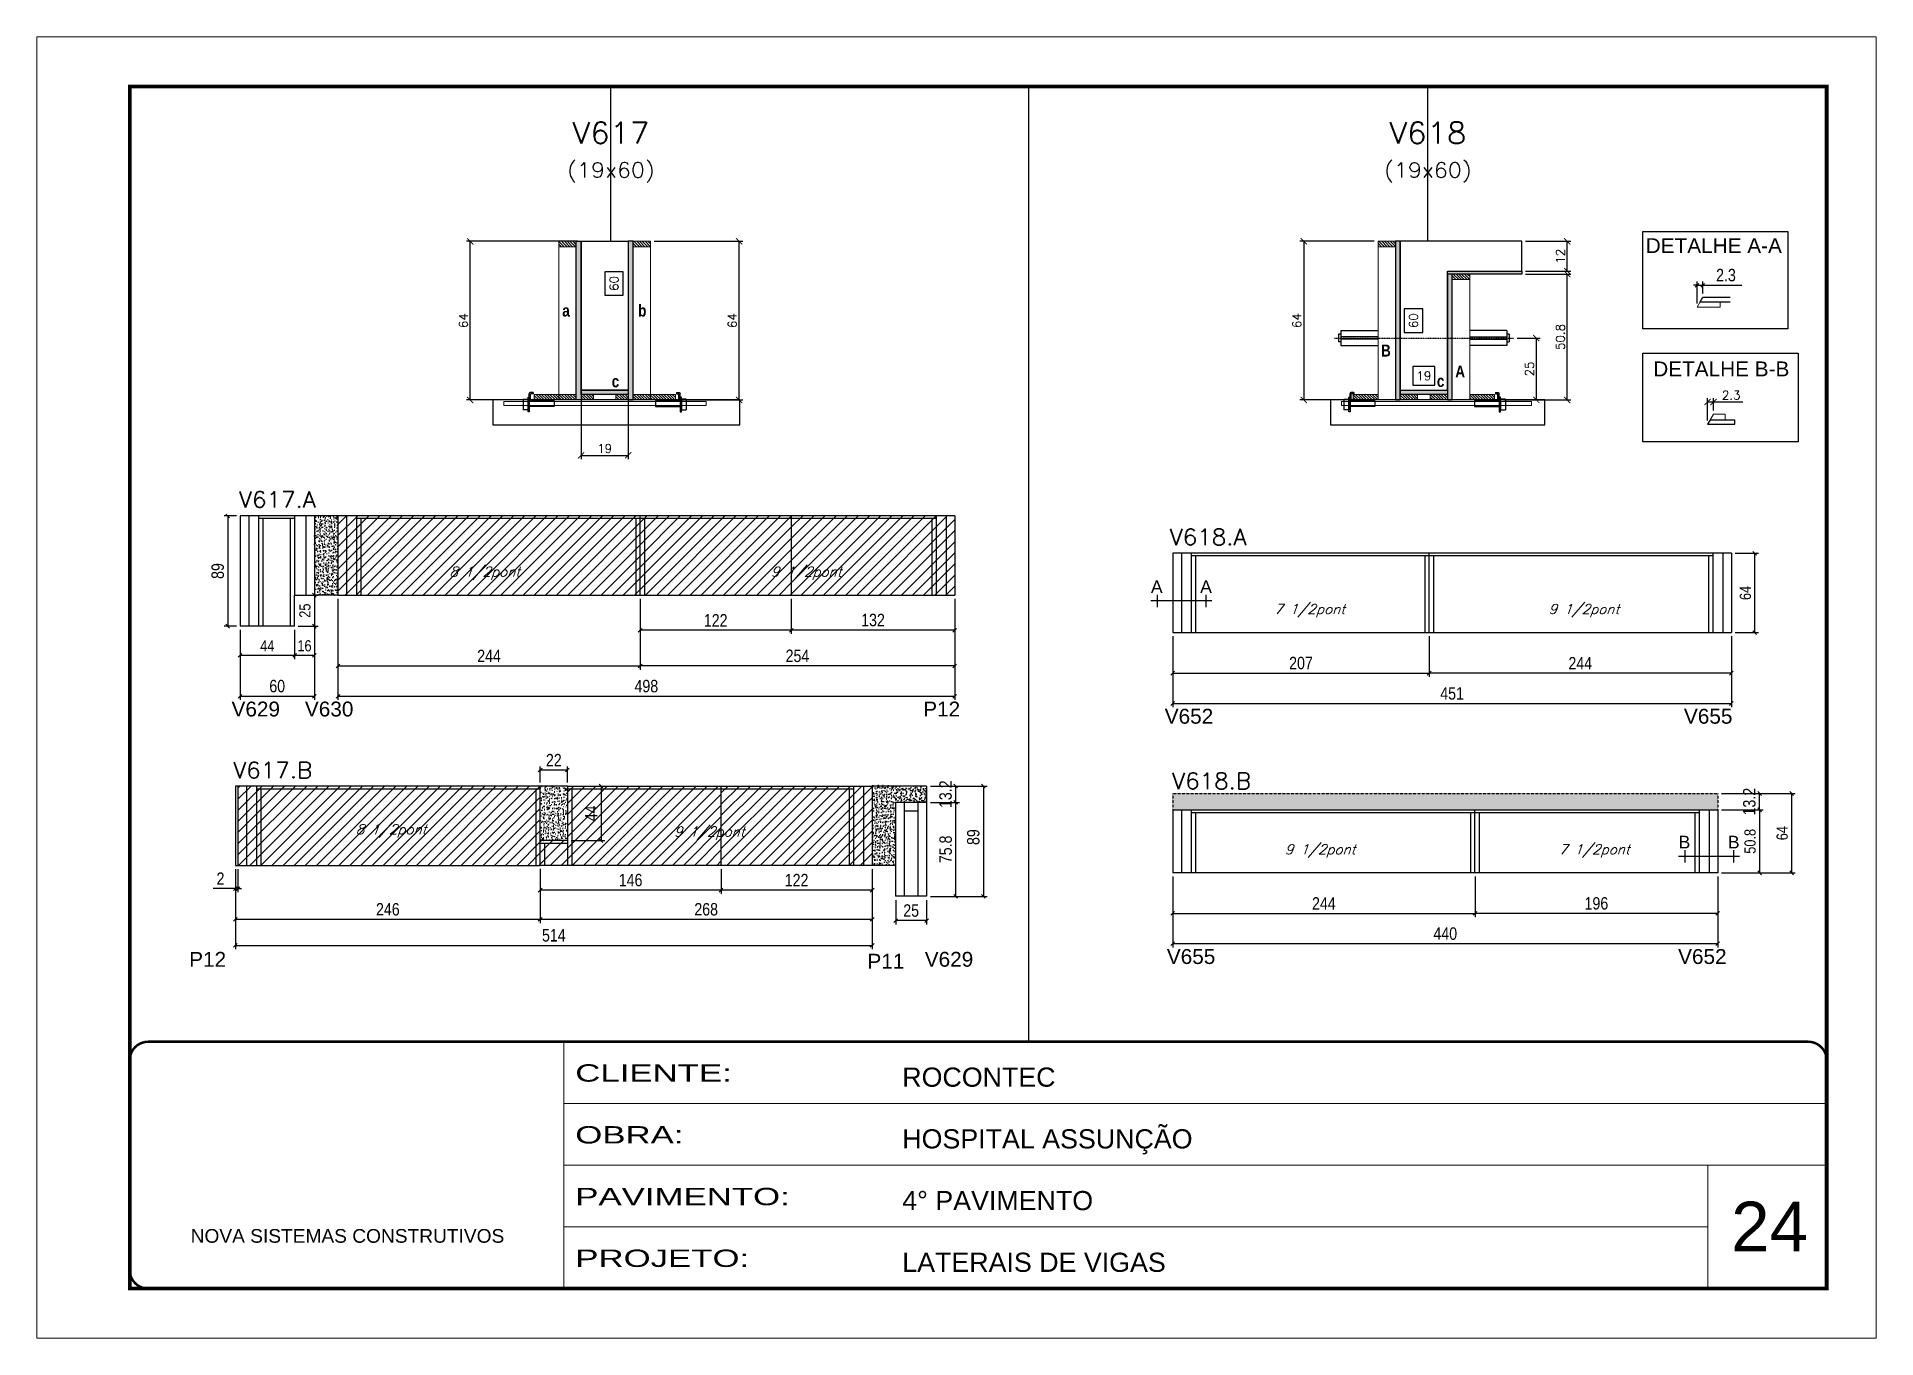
# Model space of a CAD drawing. Extents: x -20960 to -5926, y -2106 to 21915.
# Drawn here: x -7438 to -5953, y 15123 to 16173 of the extents above; entities that cross this region are included whole.
import ezdxf
from ezdxf.enums import TextEntityAlignment as Align

# ---------------------------------------------------------------- set-up
doc = ezdxf.new("R2010")
doc.units = 0
for name, pattern in [('CONTINUO', [0]), ('DASHED', [0.75, 0.5, -0.25]), ('HIDDEN', [0.375, 0.25, -0.125])]:
    doc.linetypes.add(name, pattern=pattern)
for name, color, linetype in [('5', 5, 'Continuous'), ('barrote', 251, 'Continuous'), ('COTA', 241, 'Continuous'), ('Cota Seção (2x)', 4, 'Continuous'), ('detalhes', 4, 'Continuous'), ('Painéis', 200, 'Continuous'), ('presilha', 1, 'Continuous'), ('Reaproveitamento', 251, 'Continuous'), ('SARR_2.2x7', 40, 'Continuous'), ('SARR_3.5x7', 81, 'Continuous'), ('TENSOR', 3, 'Continuous'), ('texto', 7, 'Continuous'), ('Texto de Titulo', 7, 'Continuous'), ('Texto Qtd Sarr', 242, 'Continuous')]:
    doc.layers.add(name, color=color, linetype=linetype)
for name, color, linetype, lineweight in [('CARIMBO', 255, 'Continuous', 9), ('CONCRETO', 251, 'Continuous', 25), ('Folhas', 255, 'Continuous', 9), ('Hachura', 251, 'Continuous', 9), ('Madeira', 126, 'Continuous', 18), ('Sarr 2.2x7', 40, 'Continuous', 9), ('SARRAFO DE PRESSAO', 251, 'DASHED', 9), ('SCO-___-LAJ', 2, 'Continuous', 0), ('Texto Seção', 7, 'Continuous', 15)]:
    doc.layers.add(name, color=color, linetype=linetype, lineweight=lineweight)
doc.styles.add('ARIAL', font='arial.ttf')
doc.styles.add('COTA TECNICA', font='techl___.ttf', dxfattribs={"height": 10})
doc.styles.add('COTA TECNICA-50', font='techl___.ttf', dxfattribs={"height": 9})
doc.styles.add('REGUA-120', font='ROMANS.shx', dxfattribs={"height": 15})
doc.styles.add('Romans', font='romans.shx')
doc.styles.get("Standard").update_dxf_attribs({"font": 'arial.ttf'})
doc.styles.add('TECNICA', font='techb___.ttf', dxfattribs={"height": 10})
doc.styles.add('Tecnologia', font='')
doc.styles.get('Tecnologia').set_extended_font_data('Forgotten Futurist')
doc.dimstyles.new('COTA PAINEL-50', dxfattribs={"dimtxt": 9, "dimasz": 3, "dimexe": 3, "dimexo": 3, "dimgap": 3, "dimtad": 1, "dimdec": 1, "dimzin": 12, "dimdsep": 46, "dimtxsty": 'COTA TECNICA-50', "dimblk1": 'OBLIQUE', "dimblk2": 'OBLIQUE', "dimsah": 1, "dimcen": 0.9, "dimclrd": 4, "dimclre": 4, "dimclrt": 240, "dimadec": 1, "dimazin": 3, "dimtfac": 1, "dimtdec": 1, "dimtmove": 0, "dimatfit": 3, "dimfxl": 1, "dimtolj": 1, "dimtzin": 12, "dimarcsym": 0})
doc.dimstyles.new('Cota Seção (2x)', dxfattribs={"dimtxt": 7, "dimasz": 5, "dimexe": 3, "dimexo": 3, "dimgap": 2, "dimtad": 3, "dimdec": 1, "dimlfac": 0.5, "dimzin": 12, "dimdsep": 46, "dimtxsty": 'Romans', "dimblk": 'ARCHTICK', "dimcen": 0, "dimclrd": 4, "dimclre": 4, "dimclrt": 1, "dimadec": 1, "dimazin": 3, "dimtfac": 1, "dimtdec": 1, "dimtmove": 0, "dimatfit": 3, "dimldrblk": 'OBLIQUE', "dimfxl": 1, "dimtolj": 1, "dimtzin": 12, "dimarcsym": 0})
doc.dimstyles.new('Cota Seção interna', dxfattribs={"dimtxt": 7, "dimasz": 6, "dimexe": 0.18, "dimexo": 2, "dimgap": -4, "dimtad": 3, "dimdec": 1, "dimlfac": 0.5, "dimzin": 12, "dimdsep": 46, "dimtxsty": 'Romans', "dimblk": 'ARCHTICK', "dimcen": 0.09, "dimse1": 1, "dimse2": 1, "dimsd1": 1, "dimsd2": 1, "dimclrd": 180, "dimclre": 5, "dimclrt": 1, "dimadec": 0, "dimazin": 3, "dimtfac": 1, "dimtdec": 1, "dimtofl": 0, "dimtmove": 0, "dimatfit": 3, "dimldrblk": 'ARCHTICK', "dimfxl": 1, "dimtolj": 1, "dimtzin": 0, "dimarcsym": 0})
doc.dimstyles.new('PAINEL', dxfattribs={"dimtxt": 10, "dimasz": 3, "dimexe": 3, "dimexo": 3, "dimgap": 3, "dimtad": 1, "dimdec": 1, "dimzin": 12, "dimdsep": 46, "dimtxsty": 'COTA TECNICA', "dimblk1": 'OBLIQUE', "dimblk2": 'OBLIQUE', "dimsah": 1, "dimcen": 0.9, "dimclrd": 4, "dimclre": 4, "dimclrt": 240, "dimadec": 1, "dimazin": 3, "dimtfac": 1, "dimtdec": 1, "dimtmove": 0, "dimatfit": 3, "dimfxl": 1, "dimtolj": 1, "dimtzin": 12, "dimarcsym": 0})
pattern_1 = [(50, (-137887.527, -16428.3597), (5.46554007, -0.47817257), [0.5715, -6.2865]), (355, (-137887.527, -16428.36), (-1.05730264, 5.73170536), [0.4572, -5.02921753]), (100.4514447, (-137887.0716, -16428.3996), (4.40823741, 5.25353256), [0.48570026, -5.34270734]), (46.1842, (-137887.527, -16426.836), (8.13237123, -1.26126984), [0.85725, -9.42975]), (96.6355576, (-137886.8494, -16426.941), (7.122124, 7.42278374), [0.7285507, -8.01406824]), (351.184151, (-137887.527, -16426.836), (7.122124, 7.42278374), [0.685799, -7.54379196]), (21, (-137886.765, -16427.2167), (4.54843174, -3.06795595), [0.5715, -6.2865]), (326, (-137886.765, -16427.217), (1.85406085, 5.52563898), [0.4572, -5.0292]), (71.451445, (-137886.386, -16427.4724), (6.40249258, 2.45768307), [0.48570026, -5.34269813]), (37.5, (-137887.5271, -16428.3597), (0.092658098, 2.536651166), [0, -4.96824, 0, -5.1054, 0, -5.04825]), (7.5, (-137887.527, -16428.3597), (2.004589875, 3.005417245), [0, -2.91084, 0, -4.85394, 0, -1.92405]), (327.5, (-137889.2264, -16428.3597), (4.067717855, -0.17186232), [0, -1.905, 0, -5.9436, 0, -7.8867]), (317.5, (-137889.9884, -16428.3597), (4.44387544, 0.76279473), [0, -2.4765, 0, -3.94716, 0, -5.6007])]
pattern_2 = [(315, (15957.631, 7649.8717), (1.12253202, 1.12253202), [])]
pattern_3 = [(315, (15957.631, 7576.2717), (1.12253202, 1.12253202), [])]
pattern_4 = [(45, (-145208.969, -16016.1105), (-4.49012806, 4.49012806), [])]
pattern_5 = [(45, (-145238.7003, -16016.1105), (-4.49012806, 4.49012806), [])]

msp = doc.modelspace()

# ---------------------------------------------------------------- texts
at = {"layer": '5', "color": 7, "linetype": 'Continuous'}
for s, p in [('DETALHE A-A', (-6139.55, 15998.02)), ('DETALHE B-B', (-6133.52, 15898.57))]:
    msp.add_text(s, height=12, rotation=359.99996, dxfattribs=at).set_placement(p)
at = {"layer": '5', "linetype": 'Continuous'}
for s, rotation, p in [('V629', 359.99996, (-7281.28, 15624.14)), ('V630', 359.99996, (-7222.04, 15624.14)), ('P12', 359.99996, (-6722.87, 15624.14)), ('V652', 359.99996, (-6527.88, 15618.31)), ('V655', 359.99996, (-6108.72, 15618.31)), ('P12', 359.99996, (-7315.49, 15422.17)), ('P11', 359.99996, (-6767.89, 15420.63)), ('V629', 359.99996, (-6721.62, 15422.23)), ('V655', 0.00004, (-6526.19, 15424.44)), ('V652', 0.00004, (-6113.43, 15424.44))]:
    msp.add_text(s, height=12, rotation=rotation, dxfattribs=at).set_placement(p)
at = {"layer": 'CARIMBO', "style": 'ARIAL'}
msp.add_text('24', height=40, dxfattribs=at).set_placement((-6070.64, 15192.66))
at = {"layer": 'detalhes', "style": 'TECNICA'}
for s, p in [('a', (-7014.29, 15946.85)), ('b', (-6953.06, 15946.84)), ('B', (-6353.32, 15914.55)), ('A', (-6293.36, 15897.71)), ('c', (-6974.39, 15889.75)), ('c', (-6308.19, 15890.01))]:
    msp.add_text(s, height=9.6, dxfattribs=at).set_placement(p)
at = {"layer": 'detalhes', "color": 0, "linetype": 'Continuous', "style": 'ARIAL'}
for s, p in [('A', (-6534.32, 15728.82)), ('A', (-6494.56, 15728.82)), ('B', (-6108.32, 15522.79)), ('B', (-6068.56, 15522.79))]:
    msp.add_text(s, height=10.22, dxfattribs=at).set_placement(p, align=Align.MIDDLE_CENTER)
at = {"layer": 'texto', "color": 2, "char_height": 8, "attachment_point": 5, "style": 'Romans'}
for s, insert in [('{\\Q19;\\C256;8 1/2pont}', (-7076.85, 15739.67)), ('{\\Q19;\\C256;9 1/2pont}', (-6817.32, 15739.67)), ('{\\Q19;\\C256;7 1/2pont}', (-6410.84, 15709.5)), ('{\\Q19;\\C256;9 1/2pont}', (-6189.48, 15709.5)), ('{\\Q19;\\C256;8 1/2pont}', (-7152.42, 15531.76)), ('{\\Q19;\\C256;9 1/2pont}', (-6895.57, 15529.92)), ('{\\Q19;\\C256;9 1/2pont}', (-6402.4, 15515.63)), ('{\\Q19;\\C256;7 1/2pont}', (-6181.05, 15515.63))]:
    msp.add_mtext(s, dxfattribs=dict(at, insert=insert))
at = {"layer": 'Texto Seção', "style": 'REGUA-120', "width": 1.05}
for s, p in [('V617.A', (-7275.24, 15792.64)), ('V618.A', (-6523.86, 15762.47)), ('V617.B', (-7279.87, 15574.4)), ('V618.B', (-6521.95, 15565.62))]:
    msp.add_text(s, height=13, dxfattribs=at).set_placement(p)

# ---------------------------------------------------------------- blocks, each defined once
blk = doc.blocks.new('9999999999')
at = {"color": 30, "linetype": 'CONTINUO'}
for p, q in [((98564.6, 34230.2), (98564.6, 34429.4)), ((98564.6, 34379.6), (99584, 34379.6)), ((98564.6, 34329.8), (99488, 34329.8)), ((99584, 34329.8), (99488, 34329.8)), ((99488, 34329.8), (99488, 34230.2)), ((98564.6, 34280), (99488, 34280))]:
    blk.add_line(p, q, dxfattribs=at)
at = {"color": 30, "linetype": 'CONTINUO', "const_width": 2}
blk.add_lwpolyline([(99584, 34230.2), (99584, 34414.4, 0.414214), (99569, 34429.4), (98229, 34429.4, 0.414214), (98214, 34414.4), (98214, 34245.2, 0.414214), (98229, 34230.2), (99584, 34230.2)], format="xyb", dxfattribs=at)
at = {"layer": 'Folhas'}
blk.add_lwpolyline([(98139, 34190.2), (99624, 34190.2), (99624, 35240.2), (98139, 35240.2)], close=True, dxfattribs=at)
at = {"layer": 'Folhas', "color": 30, "const_width": 3}
blk.add_lwpolyline([(98214, 34230.2), (99584, 34230.2), (99584, 35200.2), (98214, 35200.2)], close=True, dxfattribs=at)
at = {"color": 7, "linetype": 'Continuous', "ltscale": 5, "style": 'ARIAL'}
for s, height, p in [('ROCONTEC', 15.48, (98837.7, 34393.1)), ('HOSPITAL ASSUNÇÃO', 15.483, (98837.7, 34343.3)), ('4° PAVIMENTO', 15.483, (98837.7, 34293.5)), ('NOVA SISTEMAS CONSTRUTIVOS', 11.059, (98263.2, 34267.2)), ('LATERAIS DE VIGAS', 15.483, (98837.7, 34243.7))]:
    blk.add_text(s, height=height, dxfattribs=at).set_placement(p)
at = {"layer": 'Folhas', "color": 7, "style": 'Tecnologia', "width": 1.5}
for s, p in [('CLIENTE:', (98573.7, 34397.2)), ('OBRA:', (98573.7, 34347.3)), ('PAVIMENTO:', (98573.7, 34297.5)), ('PROJETO:', (98573.7, 34247.7))]:
    blk.add_text(s, height=14, dxfattribs=at).set_placement(p)
blk = doc.blocks.new('_Oblique')
at = {"color": 0, "linetype": 'ByBlock', "lineweight": -2}
blk.add_line((-0.5, -0.5), (0.5, 0.5), dxfattribs=at)
blk = doc.blocks.new('*D657')
at = {"layer": 'COTA', "color": 4, "linetype": 'ByBlock', "lineweight": -2, "transparency": 16777216}
for p, q in [((-7032.1, 15571), (-7032.1, 15583.9)), ((-7010.1, 15580.9), (-7032.1, 15580.9)), ((-7010.1, 15571), (-7010.1, 15583.9))]:
    blk.add_line(p, q, dxfattribs=at)
at = {"layer": 'Defpoints', "color": 0, "linetype": 'ByBlock', "transparency": 16777216}
for p in [(-7032.1, 15580.9), (-7032.1, 15568), (-7010.1, 15568)]:
    blk.add_point(p, dxfattribs=at)
at = {"layer": 'COTA', "color": 4, "linetype": 'ByBlock', "lineweight": -2, "transparency": 16777216, "xscale": 3, "yscale": 3, "zscale": 3, "rotation": 180}
blk.add_blockref('_Oblique', (-7032.1, 15580.9), dxfattribs=at)
at = {"layer": 'COTA', "color": 4, "linetype": 'ByBlock', "lineweight": -2, "transparency": 16777216, "xscale": 3, "yscale": 3, "zscale": 3}
blk.add_blockref('_Oblique', (-7010.1, 15580.9), dxfattribs=at)
at = {"layer": 'COTA', "color": 240, "linetype": 'ByBlock', "transparency": 16777216, "insert": (-7021.1, 15588.9), "char_height": 10, "attachment_point": 5, "style": 'COTA TECNICA'}
blk.add_mtext('\\A1;22', dxfattribs=at)
blk = doc.blocks.new('*D658')
at = {"layer": 'COTA', "color": 4, "linetype": 'ByBlock', "lineweight": -2, "transparency": 16777216}
for p, q in [((-6717.1, 15554.8), (-6693.6, 15554.8)), ((-6696.6, 15479), (-6696.6, 15554.8)), ((-6717.1, 15479), (-6693.6, 15479))]:
    blk.add_line(p, q, dxfattribs=at)
at = {"layer": 'Defpoints', "color": 0, "linetype": 'ByBlock', "transparency": 16777216}
for p in [(-6720.1, 15554.8), (-6696.6, 15554.8), (-6720.1, 15479)]:
    blk.add_point(p, dxfattribs=at)
at = {"layer": 'COTA', "color": 4, "linetype": 'ByBlock', "lineweight": -2, "transparency": 16777216, "xscale": 3, "yscale": 3, "zscale": 3}
for p, rotation in [((-6696.6, 15554.8), 90), ((-6696.6, 15479), 270)]:
    blk.add_blockref('_Oblique', p, dxfattribs=dict(at, rotation=rotation))
at = {"layer": 'COTA', "color": 240, "linetype": 'ByBlock', "transparency": 16777216, "insert": (-6704.7, 15516.9), "char_height": 10, "attachment_point": 5, "rotation": 90, "style": 'COTA TECNICA'}
blk.add_mtext('\\A1;75.8', dxfattribs=at)
blk = doc.blocks.new('*D659')
at = {"layer": 'COTA', "color": 4, "linetype": 'ByBlock', "lineweight": -2, "transparency": 16777216}
for p, q in [((-6745.1, 15476), (-6745.1, 15456.4)), ((-6720.1, 15476), (-6720.1, 15456.4)), ((-6720.1, 15459.4), (-6745.1, 15459.4))]:
    blk.add_line(p, q, dxfattribs=at)
at = {"layer": 'Defpoints', "color": 0, "linetype": 'ByBlock', "transparency": 16777216}
for p in [(-6745.1, 15479), (-6720.1, 15479), (-6745.1, 15459.4)]:
    blk.add_point(p, dxfattribs=at)
at = {"layer": 'COTA', "color": 4, "linetype": 'ByBlock', "lineweight": -2, "transparency": 16777216, "xscale": 3, "yscale": 3, "zscale": 3, "rotation": 180}
blk.add_blockref('_Oblique', (-6745.1, 15459.4), dxfattribs=at)
at = {"layer": 'COTA', "color": 4, "linetype": 'ByBlock', "lineweight": -2, "transparency": 16777216, "xscale": 3, "yscale": 3, "zscale": 3}
blk.add_blockref('_Oblique', (-6720.1, 15459.4), dxfattribs=at)
at = {"layer": 'COTA', "color": 240, "linetype": 'ByBlock', "transparency": 16777216, "insert": (-6732.6, 15467.5), "char_height": 10, "attachment_point": 5, "style": 'COTA TECNICA'}
blk.add_mtext('\\A1;25', dxfattribs=at)
blk = doc.blocks.new('*D660')
at = {"layer": 'COTA', "color": 4, "linetype": 'ByBlock', "lineweight": -2, "transparency": 16777216}
for p, q in [((-6717.1, 15568), (-6693.6, 15568)), ((-6696.6, 15554.8), (-6696.6, 15568)), ((-6717.1, 15554.8), (-6693.6, 15554.8))]:
    blk.add_line(p, q, dxfattribs=at)
at = {"layer": 'Defpoints', "color": 0, "linetype": 'ByBlock', "transparency": 16777216}
for p in [(-6720.1, 15568), (-6696.6, 15568), (-6720.1, 15554.8)]:
    blk.add_point(p, dxfattribs=at)
at = {"layer": 'COTA', "color": 4, "linetype": 'ByBlock', "lineweight": -2, "transparency": 16777216, "xscale": 3, "yscale": 3, "zscale": 3}
for p, rotation in [((-6696.6, 15568), 90), ((-6696.6, 15554.8), 270)]:
    blk.add_blockref('_Oblique', p, dxfattribs=dict(at, rotation=rotation))
at = {"layer": 'COTA', "color": 240, "linetype": 'ByBlock', "transparency": 16777216, "insert": (-6704.8, 15561.4), "char_height": 10, "attachment_point": 5, "rotation": 90, "style": 'COTA TECNICA'}
blk.add_mtext('\\A1;13.2', dxfattribs=at)
blk = doc.blocks.new('*D661')
at = {"layer": 'COTA', "color": 4, "linetype": 'ByBlock', "lineweight": -2, "transparency": 16777216}
for p, q in [((-6717.1, 15568), (-6671.3, 15568)), ((-6674.3, 15568), (-6674.3, 15479)), ((-6717.1, 15479), (-6671.3, 15479))]:
    blk.add_line(p, q, dxfattribs=at)
at = {"layer": 'Defpoints', "color": 0, "linetype": 'ByBlock', "transparency": 16777216}
for p in [(-6720.1, 15568), (-6720.1, 15479), (-6674.3, 15479)]:
    blk.add_point(p, dxfattribs=at)
at = {"layer": 'COTA', "color": 4, "linetype": 'ByBlock', "lineweight": -2, "transparency": 16777216, "xscale": 3, "yscale": 3, "zscale": 3}
for p, rotation in [((-6674.3, 15568), 90), ((-6674.3, 15479), 270)]:
    blk.add_blockref('_Oblique', p, dxfattribs=dict(at, rotation=rotation))
at = {"layer": 'COTA', "color": 240, "linetype": 'ByBlock', "transparency": 16777216, "insert": (-6682.4, 15526.8), "char_height": 10, "attachment_point": 5, "rotation": 90, "style": 'COTA TECNICA'}
blk.add_mtext('\\A1;89', dxfattribs=at)
blk = doc.blocks.new('*D662')
at = {"layer": 'COTA', "color": 4, "linetype": 'ByBlock', "lineweight": -2, "transparency": 16777216}
for p, q in [((-7032.1, 15501), (-7032.1, 15457.4)), ((-6764.1, 15501), (-6764.1, 15457.4)), ((-6764.1, 15460.4), (-7032.1, 15460.4))]:
    blk.add_line(p, q, dxfattribs=at)
at = {"layer": 'Defpoints', "color": 0, "linetype": 'ByBlock', "transparency": 16777216}
for p in [(-7032.1, 15504), (-6764.1, 15504), (-7032.1, 15460.4)]:
    blk.add_point(p, dxfattribs=at)
at = {"layer": 'COTA', "color": 4, "linetype": 'ByBlock', "lineweight": -2, "transparency": 16777216, "xscale": 3, "yscale": 3, "zscale": 3, "rotation": 180}
blk.add_blockref('_Oblique', (-7032.1, 15460.4), dxfattribs=at)
at = {"layer": 'COTA', "color": 4, "linetype": 'ByBlock', "lineweight": -2, "transparency": 16777216, "xscale": 3, "yscale": 3, "zscale": 3}
blk.add_blockref('_Oblique', (-6764.1, 15460.4), dxfattribs=at)
at = {"layer": 'COTA', "color": 240, "linetype": 'ByBlock', "transparency": 16777216, "insert": (-6898.1, 15468.5), "char_height": 10, "attachment_point": 5, "style": 'COTA TECNICA'}
blk.add_mtext('\\A1;268', dxfattribs=at)
blk = doc.blocks.new('*D663')
at = {"layer": 'COTA', "color": 4, "linetype": 'ByBlock', "lineweight": -2, "transparency": 16777216}
for p, q in [((-7007.1, 15568), (-6979.9, 15568)), ((-6982.9, 15568), (-6982.9, 15524)), ((-7007.1, 15524), (-6979.9, 15524))]:
    blk.add_line(p, q, dxfattribs=at)
at = {"layer": 'Defpoints', "color": 0, "linetype": 'ByBlock', "transparency": 16777216}
for p in [(-7010.1, 15568), (-7010.1, 15524), (-6982.9, 15524)]:
    blk.add_point(p, dxfattribs=at)
at = {"layer": 'COTA', "color": 4, "linetype": 'ByBlock', "lineweight": -2, "transparency": 16777216, "xscale": 3, "yscale": 3, "zscale": 3}
for p, rotation in [((-6982.9, 15568), 90), ((-6982.9, 15524), 270)]:
    blk.add_blockref('_Oblique', p, dxfattribs=dict(at, rotation=rotation))
at = {"layer": 'COTA', "color": 240, "linetype": 'ByBlock', "transparency": 16777216, "insert": (-6990.9, 15546), "char_height": 10, "attachment_point": 5, "rotation": 90, "style": 'COTA TECNICA'}
blk.add_mtext('\\A1;44', dxfattribs=at)
blk = doc.blocks.new('*D664')
at = {"layer": 'COTA', "color": 4, "linetype": 'ByBlock', "lineweight": -2, "transparency": 16777216}
for p, q in [((-7278.1, 15501), (-7278.1, 15457.4)), ((-7032.1, 15501.2), (-7032.1, 15457.4)), ((-7032.1, 15460.4), (-7278.1, 15460.4))]:
    blk.add_line(p, q, dxfattribs=at)
at = {"layer": 'Defpoints', "color": 0, "linetype": 'ByBlock', "transparency": 16777216}
for p in [(-7278.1, 15504), (-7032.1, 15504.2), (-7278.1, 15460.4)]:
    blk.add_point(p, dxfattribs=at)
at = {"layer": 'COTA', "color": 4, "linetype": 'ByBlock', "lineweight": -2, "transparency": 16777216, "xscale": 3, "yscale": 3, "zscale": 3, "rotation": 180}
blk.add_blockref('_Oblique', (-7278.1, 15460.4), dxfattribs=at)
at = {"layer": 'COTA', "color": 4, "linetype": 'ByBlock', "lineweight": -2, "transparency": 16777216, "xscale": 3, "yscale": 3, "zscale": 3}
blk.add_blockref('_Oblique', (-7032.1, 15460.4), dxfattribs=at)
at = {"layer": 'COTA', "color": 240, "linetype": 'ByBlock', "transparency": 16777216, "insert": (-7155.1, 15468.5), "char_height": 10, "attachment_point": 5, "style": 'COTA TECNICA'}
blk.add_mtext('\\A1;246', dxfattribs=at)
blk = doc.blocks.new('*D665')
at = {"layer": 'COTA', "color": 4, "linetype": 'ByBlock', "lineweight": -2, "transparency": 16777216}
for p, q in [((-6886.1, 15501), (-6886.1, 15481)), ((-6764.1, 15501), (-6764.1, 15481)), ((-6764.1, 15484), (-6886.1, 15484))]:
    blk.add_line(p, q, dxfattribs=at)
at = {"layer": 'Defpoints', "color": 0, "linetype": 'ByBlock', "transparency": 16777216}
for p in [(-6886.1, 15504), (-6764.1, 15504), (-6886.1, 15484)]:
    blk.add_point(p, dxfattribs=at)
at = {"layer": 'COTA', "color": 4, "linetype": 'ByBlock', "lineweight": -2, "transparency": 16777216, "xscale": 3, "yscale": 3, "zscale": 3, "rotation": 180}
blk.add_blockref('_Oblique', (-6886.1, 15484), dxfattribs=at)
at = {"layer": 'COTA', "color": 4, "linetype": 'ByBlock', "lineweight": -2, "transparency": 16777216, "xscale": 3, "yscale": 3, "zscale": 3}
blk.add_blockref('_Oblique', (-6764.1, 15484), dxfattribs=at)
at = {"layer": 'COTA', "color": 240, "linetype": 'ByBlock', "transparency": 16777216, "insert": (-6825.1, 15492.1), "char_height": 10, "attachment_point": 5, "style": 'COTA TECNICA'}
blk.add_mtext('\\A1;122', dxfattribs=at)
blk = doc.blocks.new('*D666')
at = {"layer": 'COTA', "color": 4, "linetype": 'ByBlock', "lineweight": -2, "transparency": 16777216}
for p, q in [((-7032.1, 15501), (-7032.1, 15481)), ((-6886.1, 15501), (-6886.1, 15481)), ((-6886.1, 15484), (-7032.1, 15484))]:
    blk.add_line(p, q, dxfattribs=at)
at = {"layer": 'Defpoints', "color": 0, "linetype": 'ByBlock', "transparency": 16777216}
for p in [(-7032.1, 15504), (-6886.1, 15504), (-7032.1, 15484)]:
    blk.add_point(p, dxfattribs=at)
at = {"layer": 'COTA', "color": 4, "linetype": 'ByBlock', "lineweight": -2, "transparency": 16777216, "xscale": 3, "yscale": 3, "zscale": 3, "rotation": 180}
blk.add_blockref('_Oblique', (-7032.1, 15484), dxfattribs=at)
at = {"layer": 'COTA', "color": 4, "linetype": 'ByBlock', "lineweight": -2, "transparency": 16777216, "xscale": 3, "yscale": 3, "zscale": 3}
blk.add_blockref('_Oblique', (-6886.1, 15484), dxfattribs=at)
at = {"layer": 'COTA', "color": 240, "linetype": 'ByBlock', "transparency": 16777216, "insert": (-6959.1, 15492.1), "char_height": 10, "attachment_point": 5, "style": 'COTA TECNICA'}
blk.add_mtext('\\A1;146', dxfattribs=at)
blk = doc.blocks.new('*D667')
at = {"layer": 'COTA', "color": 4, "linetype": 'ByBlock', "lineweight": -2, "transparency": 16777216}
for p, q in [((-7277.4, 15786), (-7287.3, 15786)), ((-7284.3, 15786), (-7284.3, 15697)), ((-7277.4, 15697), (-7287.3, 15697))]:
    blk.add_line(p, q, dxfattribs=at)
at = {"layer": 'Defpoints', "color": 0, "linetype": 'ByBlock', "transparency": 16777216}
for p in [(-7274.4, 15786), (-7284.3, 15697), (-7274.4, 15697)]:
    blk.add_point(p, dxfattribs=at)
at = {"layer": 'COTA', "color": 4, "linetype": 'ByBlock', "lineweight": -2, "transparency": 16777216, "xscale": 3, "yscale": 3, "zscale": 3}
for p, rotation in [((-7284.3, 15786), 90), ((-7284.3, 15697), 270)]:
    blk.add_blockref('_Oblique', p, dxfattribs=dict(at, rotation=rotation))
at = {"layer": 'COTA', "color": 240, "linetype": 'ByBlock', "transparency": 16777216, "insert": (-7292.4, 15741.5), "char_height": 10, "attachment_point": 5, "rotation": 90, "style": 'COTA TECNICA'}
blk.add_mtext('\\A1;89', dxfattribs=at)
blk = doc.blocks.new('*D668')
at = {"layer": 'COTA', "color": 4, "linetype": 'ByBlock', "lineweight": -2, "transparency": 16777216}
for p, q in [((-7214.4, 15719), (-7214.4, 15637.5)), ((-7274.4, 15694), (-7274.4, 15637.5)), ((-7274.4, 15640.5), (-7214.4, 15640.5))]:
    blk.add_line(p, q, dxfattribs=at)
at = {"layer": 'Defpoints', "color": 0, "linetype": 'ByBlock', "transparency": 16777216}
for p in [(-7214.4, 15722), (-7274.4, 15697), (-7214.4, 15640.5)]:
    blk.add_point(p, dxfattribs=at)
at = {"layer": 'COTA', "color": 4, "linetype": 'ByBlock', "lineweight": -2, "transparency": 16777216, "xscale": 3, "yscale": 3, "zscale": 3, "rotation": 180}
blk.add_blockref('_Oblique', (-7274.4, 15640.5), dxfattribs=at)
at = {"layer": 'COTA', "color": 4, "linetype": 'ByBlock', "lineweight": -2, "transparency": 16777216, "xscale": 3, "yscale": 3, "zscale": 3}
blk.add_blockref('_Oblique', (-7214.4, 15640.5), dxfattribs=at)
at = {"layer": 'COTA', "color": 240, "linetype": 'ByBlock', "transparency": 16777216, "insert": (-7244.4, 15648.6), "char_height": 10, "attachment_point": 5, "style": 'COTA TECNICA'}
blk.add_mtext('\\A1;60', dxfattribs=at)
blk = doc.blocks.new('*D669')
at = {"layer": 'COTA', "color": 4, "linetype": 'ByBlock', "lineweight": -2, "transparency": 16777216}
for p, q in [((-7195.4, 15719), (-7195.4, 15661.9)), ((-6951.4, 15719), (-6951.4, 15661.9)), ((-7195.4, 15664.9), (-6951.4, 15664.9))]:
    blk.add_line(p, q, dxfattribs=at)
at = {"layer": 'Defpoints', "color": 0, "linetype": 'ByBlock', "transparency": 16777216}
for p in [(-7195.4, 15722), (-6951.4, 15722), (-6951.4, 15664.9)]:
    blk.add_point(p, dxfattribs=at)
at = {"layer": 'COTA', "color": 4, "linetype": 'ByBlock', "lineweight": -2, "transparency": 16777216, "xscale": 3, "yscale": 3, "zscale": 3, "rotation": 180}
blk.add_blockref('_Oblique', (-7195.4, 15664.9), dxfattribs=at)
at = {"layer": 'COTA', "color": 4, "linetype": 'ByBlock', "lineweight": -2, "transparency": 16777216, "xscale": 3, "yscale": 3, "zscale": 3}
blk.add_blockref('_Oblique', (-6951.4, 15664.9), dxfattribs=at)
at = {"layer": 'COTA', "color": 240, "linetype": 'ByBlock', "transparency": 16777216, "insert": (-7073.4, 15673), "char_height": 10, "attachment_point": 5, "style": 'COTA TECNICA'}
blk.add_mtext('\\A1;244', dxfattribs=at)
blk = doc.blocks.new('*D670')
at = {"layer": 'COTA', "color": 4, "linetype": 'ByBlock', "lineweight": -2, "transparency": 16777216}
for p, q in [((-6951.4, 15719), (-6951.4, 15661.9)), ((-6697.4, 15719), (-6697.4, 15661.9)), ((-6697.4, 15664.9), (-6951.4, 15664.9))]:
    blk.add_line(p, q, dxfattribs=at)
at = {"layer": 'Defpoints', "color": 0, "linetype": 'ByBlock', "transparency": 16777216}
for p in [(-6951.4, 15722), (-6697.4, 15722), (-6951.4, 15664.9)]:
    blk.add_point(p, dxfattribs=at)
at = {"layer": 'COTA', "color": 4, "linetype": 'ByBlock', "lineweight": -2, "transparency": 16777216, "xscale": 3, "yscale": 3, "zscale": 3, "rotation": 180}
blk.add_blockref('_Oblique', (-6951.4, 15664.9), dxfattribs=at)
at = {"layer": 'COTA', "color": 4, "linetype": 'ByBlock', "lineweight": -2, "transparency": 16777216, "xscale": 3, "yscale": 3, "zscale": 3}
blk.add_blockref('_Oblique', (-6697.4, 15664.9), dxfattribs=at)
at = {"layer": 'COTA', "color": 240, "linetype": 'ByBlock', "transparency": 16777216, "insert": (-6824.4, 15673), "char_height": 10, "attachment_point": 5, "style": 'COTA TECNICA'}
blk.add_mtext('\\A1;254', dxfattribs=at)
blk = doc.blocks.new('*D671')
at = {"layer": 'COTA', "color": 4, "linetype": 'ByBlock', "lineweight": -2, "transparency": 16777216}
for p, q in [((-6829.4, 15719), (-6829.4, 15690.7)), ((-6697.4, 15719), (-6697.4, 15690.7)), ((-6697.4, 15693.7), (-6829.4, 15693.7))]:
    blk.add_line(p, q, dxfattribs=at)
at = {"layer": 'Defpoints', "color": 0, "linetype": 'ByBlock', "transparency": 16777216}
for p in [(-6829.4, 15722), (-6697.4, 15722), (-6829.4, 15693.7)]:
    blk.add_point(p, dxfattribs=at)
at = {"layer": 'COTA', "color": 4, "linetype": 'ByBlock', "lineweight": -2, "transparency": 16777216, "xscale": 3, "yscale": 3, "zscale": 3, "rotation": 180}
blk.add_blockref('_Oblique', (-6829.4, 15693.7), dxfattribs=at)
at = {"layer": 'COTA', "color": 4, "linetype": 'ByBlock', "lineweight": -2, "transparency": 16777216, "xscale": 3, "yscale": 3, "zscale": 3}
blk.add_blockref('_Oblique', (-6697.4, 15693.7), dxfattribs=at)
at = {"layer": 'COTA', "color": 240, "linetype": 'ByBlock', "transparency": 16777216, "insert": (-6763.4, 15701.9), "char_height": 10, "attachment_point": 5, "style": 'COTA TECNICA'}
blk.add_mtext('\\A1;132', dxfattribs=at)
blk = doc.blocks.new('*D672')
at = {"layer": 'COTA', "color": 4, "linetype": 'ByBlock', "lineweight": -2, "transparency": 16777216}
for p, q in [((-6951.4, 15719), (-6951.4, 15690.7)), ((-6829.4, 15719), (-6829.4, 15690.7)), ((-6829.4, 15693.7), (-6951.4, 15693.7))]:
    blk.add_line(p, q, dxfattribs=at)
at = {"layer": 'Defpoints', "color": 0, "linetype": 'ByBlock', "transparency": 16777216}
for p in [(-6951.4, 15722), (-6829.4, 15722), (-6951.4, 15693.7)]:
    blk.add_point(p, dxfattribs=at)
at = {"layer": 'COTA', "color": 4, "linetype": 'ByBlock', "lineweight": -2, "transparency": 16777216, "xscale": 3, "yscale": 3, "zscale": 3, "rotation": 180}
blk.add_blockref('_Oblique', (-6951.4, 15693.7), dxfattribs=at)
at = {"layer": 'COTA', "color": 4, "linetype": 'ByBlock', "lineweight": -2, "transparency": 16777216, "xscale": 3, "yscale": 3, "zscale": 3}
blk.add_blockref('_Oblique', (-6829.4, 15693.7), dxfattribs=at)
at = {"layer": 'COTA', "color": 240, "linetype": 'ByBlock', "transparency": 16777216, "insert": (-6890.4, 15701.7), "char_height": 10, "attachment_point": 5, "style": 'COTA TECNICA'}
blk.add_mtext('\\A1;122', dxfattribs=at)
blk = doc.blocks.new('_ArchTick')
at = {"color": 0, "linetype": 'ByBlock', "const_width": 0.15}
blk.add_lwpolyline([(-0.5, -0.5), (0.5, 0.5)], dxfattribs=at)
blk = doc.blocks.new('*D673')
at = {"layer": 'COTA', "color": 4, "lineweight": -2, "transparency": 16777216}
for p, q in [((-7002, 16007.5), (-7091.6, 16007.5)), ((-7088.6, 15879.5), (-7088.6, 16007.5)), ((-7040, 15879.5), (-7091.6, 15879.5))]:
    blk.add_line(p, q, dxfattribs=at)
at = {"layer": 'Defpoints', "color": 0, "transparency": 16777216}
for p in [(-7088.6, 16007.5), (-6999, 16007.5), (-7037, 15879.5)]:
    blk.add_point(p, dxfattribs=at)
at = {"layer": 'COTA', "color": 4, "lineweight": -2, "transparency": 16777216, "xscale": 5, "yscale": 5, "zscale": 5}
for p, rotation in [((-7088.6, 16007.5), 90), ((-7088.6, 15879.5), 270)]:
    blk.add_blockref('_ArchTick', p, dxfattribs=dict(at, rotation=rotation))
at = {"layer": 'COTA', "color": 1, "transparency": 16777216, "insert": (-7094.1, 15943.5), "char_height": 7, "attachment_point": 5, "rotation": 90, "style": 'Romans'}
blk.add_mtext('\\A1;64', dxfattribs=at)
blk = doc.blocks.new('*D674')
at = {"layer": 'COTA', "color": 4, "lineweight": -2, "transparency": 16777216}
for p, q in [((-6940, 16007.5), (-6868.5, 16007.5)), ((-6871.5, 15879.5), (-6871.5, 16007.5)), ((-6920, 15879.5), (-6868.5, 15879.5))]:
    blk.add_line(p, q, dxfattribs=at)
at = {"layer": 'Defpoints', "color": 0, "transparency": 16777216}
for p in [(-6943, 16007.5), (-6871.5, 16007.5), (-6923, 15879.5)]:
    blk.add_point(p, dxfattribs=at)
at = {"layer": 'COTA', "color": 4, "lineweight": -2, "transparency": 16777216, "xscale": 5, "yscale": 5, "zscale": 5}
for p, rotation in [((-6871.5, 16007.5), 90), ((-6871.5, 15879.5), 270)]:
    blk.add_blockref('_ArchTick', p, dxfattribs=dict(at, rotation=rotation))
at = {"layer": 'COTA', "color": 1, "transparency": 16777216, "insert": (-6877, 15943.5), "char_height": 7, "attachment_point": 5, "rotation": 90, "style": 'Romans'}
blk.add_mtext('\\A1;64', dxfattribs=at)
blk = doc.blocks.new('*D675')
at = {"layer": 'Cota Seção (2x)', "color": 180, "lineweight": -2, "transparency": 16777216}
for p, q in [((-6965, 15983), (-6980, 15983)), ((-6980, 15983), (-6980, 15964)), ((-6965, 15964), (-6965, 15983)), ((-6980, 15964), (-6965, 15964))]:
    blk.add_line(p, q, dxfattribs=at)
at = {"layer": 'Defpoints', "color": 0, "transparency": 16777216}
for p in [(-6961, 16007.5), (-6961, 16007.5), (-6961, 15887.5)]:
    blk.add_point(p, dxfattribs=at)
at = {"layer": 'Cota Seção (2x)', "color": 1, "transparency": 16777216, "insert": (-6972.5, 15973.5), "char_height": 7, "attachment_point": 5, "rotation": 90, "style": 'Romans'}
blk.add_mtext('\\A1;60', dxfattribs=at)
blk = doc.blocks.new('titulo1')
at = {"layer": 'Defpoints', "color": 252, "linetype": 'HIDDEN', "ltscale": 2}
blk.add_line((0, 0), (0, 125), dxfattribs=at)
at = {"layer": 'Defpoints', "style": 'Romans', "oblique": 15}
blk.add_attdef('FOLHA', text='', height=10, dxfattribs=at).set_placement((0, 15.6), align=Align.MIDDLE_CENTER)
at = {"layer": 'Texto Qtd Sarr', "color": 3, "style": 'Romans', "oblique": 15}
for tag, height, p in [('TITULO', 17, (0, 71.4)), ('SEÇÃO', 12, (0, 41.5))]:
    blk.add_attdef(tag, text='', height=height, dxfattribs=at).set_placement(p, align=Align.MIDDLE_CENTER)
blk = doc.blocks.new('PRESILHA METÁLICA 1')
at = {"layer": 'presilha'}
for p, q in [((0, 13), (6, 13)), ((0, 13), (0, 0)), ((6, 0), (0, 0)), ((6, 15.5), (7.5, 15.5)), ((6, -2.5), (6, 15.5)), ((6, 13), (6, 0)), ((7.5, 10.6), (7.5, 19.9)), ((7.5, 15.5), (7.5, -2.5)), ((37.5, 4.1), (7.5, 4.1)), ((12, 21), (8.6, 21)), ((9, 11.6), (9, 18.9)), ((12, 19.5), (9.6, 19.5)), ((37.5, 11), (9.6, 11)), ((12, 21), (12, 19.5)), ((37.5, 11), (37.5, 4.1)), ((7.5, -2.5), (6, -2.5))]:
    blk.add_line(p, q, dxfattribs=at)
for centre, radius, start, end in [((8.6, 19.9), 1.14, 90, 180), ((9.6, 18.9), 0.57, 90, 180), ((9.6, 11.6), 0.57, 180, 270)]:
    blk.add_arc(centre, radius, start, end, dxfattribs=at)
blk = doc.blocks.new('*D676')
at = {"layer": 'COTA', "color": 4, "lineweight": -2, "transparency": 16777216}
for p, q in [((-6999, 15880.9), (-6999, 15831.8)), ((-6961, 15880.9), (-6961, 15831.8)), ((-6999, 15834.8), (-6961, 15834.8))]:
    blk.add_line(p, q, dxfattribs=at)
at = {"layer": 'Defpoints', "color": 0, "transparency": 16777216}
for p in [(-6999, 15883.9), (-6961, 15883.9), (-6961, 15834.8)]:
    blk.add_point(p, dxfattribs=at)
at = {"layer": 'COTA', "color": 4, "lineweight": -2, "transparency": 16777216, "xscale": 5, "yscale": 5, "zscale": 5, "rotation": 180}
blk.add_blockref('_ArchTick', (-6999, 15834.8), dxfattribs=at)
at = {"layer": 'COTA', "color": 4, "lineweight": -2, "transparency": 16777216, "xscale": 5, "yscale": 5, "zscale": 5}
blk.add_blockref('_ArchTick', (-6961, 15834.8), dxfattribs=at)
at = {"layer": 'COTA', "color": 1, "transparency": 16777216, "insert": (-6980, 15840.3), "char_height": 7, "attachment_point": 5, "style": 'Romans'}
blk.add_mtext('\\A1;19', dxfattribs=at)
blk = doc.blocks.new('*D743')
at = {"layer": 'COTA', "color": 4, "lineweight": -2, "transparency": 16777216}
for p, q in [((-7278.1, 15501), (-7278.1, 15482.3)), ((-7276.1, 15501), (-7276.1, 15482.3)), ((-7278.1, 15485.3), (-7296.2, 15485.3)), ((-7276.1, 15485.3), (-7278.1, 15485.3)), ((-7276.1, 15485.3), (-7273.1, 15485.3))]:
    blk.add_line(p, q, dxfattribs=at)
at = {"layer": 'Defpoints', "color": 0, "transparency": 16777216}
for p in [(-7278.1, 15504), (-7276.1, 15504), (-7278.1, 15485.3)]:
    blk.add_point(p, dxfattribs=at)
at = {"layer": 'COTA', "color": 4, "lineweight": -2, "transparency": 16777216, "xscale": 3, "yscale": 3, "zscale": 3}
blk.add_blockref('_Oblique', (-7278.1, 15485.3), dxfattribs=at)
at = {"layer": 'COTA', "color": 4, "lineweight": -2, "transparency": 16777216, "xscale": 3, "yscale": 3, "zscale": 3, "rotation": 180}
blk.add_blockref('_Oblique', (-7276.1, 15485.3), dxfattribs=at)
at = {"layer": 'COTA', "color": 240, "transparency": 16777216, "insert": (-7290.2, 15493.3), "char_height": 10, "attachment_point": 5, "style": 'COTA TECNICA'}
blk.add_mtext('\\A1;2', dxfattribs=at)
blk = doc.blocks.new('*D744')
at = {"layer": 'COTA', "color": 4, "lineweight": -2, "ltscale": 25, "transparency": 16777216}
for p, q in [((-7195.4, 15719), (-7195.4, 15637.5)), ((-6697.4, 15719), (-6697.4, 15637.5)), ((-7195.4, 15640.5), (-6697.4, 15640.5))]:
    blk.add_line(p, q, dxfattribs=at)
at = {"layer": 'Defpoints', "color": 0, "ltscale": 25, "transparency": 16777216}
for p in [(-7195.4, 15722), (-6697.4, 15722), (-6697.4, 15640.5)]:
    blk.add_point(p, dxfattribs=at)
at = {"layer": 'COTA', "color": 4, "lineweight": -2, "ltscale": 25, "transparency": 16777216, "xscale": 3, "yscale": 3, "zscale": 3, "rotation": 180}
blk.add_blockref('_Oblique', (-7195.4, 15640.5), dxfattribs=at)
at = {"layer": 'COTA', "color": 4, "lineweight": -2, "ltscale": 25, "transparency": 16777216, "xscale": 3, "yscale": 3, "zscale": 3}
blk.add_blockref('_Oblique', (-6697.4, 15640.5), dxfattribs=at)
at = {"layer": 'COTA', "color": 240, "ltscale": 25, "transparency": 16777216, "insert": (-6946.4, 15648.6), "char_height": 10, "attachment_point": 5, "style": 'COTA TECNICA'}
blk.add_mtext('\\A1;498', dxfattribs=at)
blk = doc.blocks.new('*D745')
at = {"layer": 'COTA', "color": 4, "lineweight": -2, "ltscale": 25, "transparency": 16777216}
for p, q in [((-7278.1, 15501), (-7278.1, 15436.4)), ((-6764.1, 15501), (-6764.1, 15436.4)), ((-7278.1, 15439.4), (-6764.1, 15439.4))]:
    blk.add_line(p, q, dxfattribs=at)
at = {"layer": 'Defpoints', "color": 0, "ltscale": 25, "transparency": 16777216}
for p in [(-7278.1, 15504), (-6764.1, 15504), (-6764.1, 15439.4)]:
    blk.add_point(p, dxfattribs=at)
at = {"layer": 'COTA', "color": 4, "lineweight": -2, "ltscale": 25, "transparency": 16777216, "xscale": 3, "yscale": 3, "zscale": 3, "rotation": 180}
blk.add_blockref('_Oblique', (-7278.1, 15439.4), dxfattribs=at)
at = {"layer": 'COTA', "color": 4, "lineweight": -2, "ltscale": 25, "transparency": 16777216, "xscale": 3, "yscale": 3, "zscale": 3}
blk.add_blockref('_Oblique', (-6764.1, 15439.4), dxfattribs=at)
at = {"layer": 'COTA', "color": 240, "ltscale": 25, "transparency": 16777216, "insert": (-7021.1, 15447.5), "char_height": 10, "attachment_point": 5, "style": 'COTA TECNICA'}
blk.add_mtext('\\A1;514', dxfattribs=at)
blk = doc.blocks.new('*D696')
at = {"layer": 'COTA', "color": 4, "lineweight": -2, "transparency": 16777216}
for p, q in [((-7274.4, 15694), (-7274.4, 15670.5)), ((-7230.4, 15694), (-7230.4, 15670.5)), ((-7274.4, 15673.5), (-7230.4, 15673.5))]:
    blk.add_line(p, q, dxfattribs=at)
at = {"layer": 'Defpoints', "color": 0, "transparency": 16777216}
for p in [(-7274.4, 15697), (-7230.4, 15697), (-7230.4, 15673.5)]:
    blk.add_point(p, dxfattribs=at)
at = {"layer": 'COTA', "color": 4, "lineweight": -2, "transparency": 16777216, "xscale": 3, "yscale": 3, "zscale": 3, "rotation": 180}
blk.add_blockref('_Oblique', (-7274.4, 15673.5), dxfattribs=at)
at = {"layer": 'COTA', "color": 4, "lineweight": -2, "transparency": 16777216, "xscale": 3, "yscale": 3, "zscale": 3}
blk.add_blockref('_Oblique', (-7230.4, 15673.5), dxfattribs=at)
at = {"layer": 'COTA', "color": 240, "transparency": 16777216, "insert": (-7252.4, 15681.1), "char_height": 9, "attachment_point": 5, "style": 'COTA TECNICA-50'}
blk.add_mtext('\\A1;44', dxfattribs=at)
blk = doc.blocks.new('*D697')
at = {"layer": 'COTA', "color": 4, "lineweight": -2, "transparency": 16777216}
for p, q in [((-7227.4, 15722), (-7211.4, 15722)), ((-7214.4, 15722), (-7214.4, 15697)), ((-7227.4, 15697), (-7211.4, 15697))]:
    blk.add_line(p, q, dxfattribs=at)
at = {"layer": 'Defpoints', "color": 0, "transparency": 16777216}
for p in [(-7230.4, 15722), (-7230.4, 15697), (-7214.4, 15697)]:
    blk.add_point(p, dxfattribs=at)
at = {"layer": 'COTA', "color": 4, "lineweight": -2, "transparency": 16777216, "xscale": 3, "yscale": 3, "zscale": 3}
for p, rotation in [((-7214.4, 15722), 90), ((-7214.4, 15697), 270)]:
    blk.add_blockref('_Oblique', p, dxfattribs=dict(at, rotation=rotation))
at = {"layer": 'COTA', "color": 240, "transparency": 16777216, "insert": (-7222, 15709.5), "char_height": 9, "attachment_point": 5, "rotation": 90, "style": 'COTA TECNICA-50'}
blk.add_mtext('\\A1;25', dxfattribs=at)
blk = doc.blocks.new('*D610')
at = {"layer": 'COTA', "color": 4, "lineweight": -2, "transparency": 16777216}
for p, q in [((-7214.4, 15719), (-7214.4, 15670.5)), ((-7230.4, 15694), (-7230.4, 15670.5)), ((-7230.4, 15673.5), (-7214.4, 15673.5))]:
    blk.add_line(p, q, dxfattribs=at)
at = {"layer": 'Defpoints', "color": 0, "transparency": 16777216}
for p in [(-7214.4, 15722), (-7230.4, 15697), (-7214.4, 15673.5)]:
    blk.add_point(p, dxfattribs=at)
at = {"layer": 'COTA', "color": 4, "lineweight": -2, "transparency": 16777216, "xscale": 3, "yscale": 3, "zscale": 3, "rotation": 180}
blk.add_blockref('_Oblique', (-7230.4, 15673.5), dxfattribs=at)
at = {"layer": 'COTA', "color": 4, "lineweight": -2, "transparency": 16777216, "xscale": 3, "yscale": 3, "zscale": 3}
blk.add_blockref('_Oblique', (-7214.4, 15673.5), dxfattribs=at)
at = {"layer": 'COTA', "color": 240, "transparency": 16777216, "insert": (-7222.4, 15681.1), "char_height": 9, "attachment_point": 5, "style": 'COTA TECNICA-50'}
blk.add_mtext('\\A1;16', dxfattribs=at)
blk = doc.blocks.new('*D611')
at = {"layer": 'COTA', "color": 4, "linetype": 'ByBlock', "lineweight": -2, "transparency": 16777216}
for p, q in [((-6521.4, 15688.8), (-6521.4, 15656.1)), ((-6314.4, 15688.8), (-6314.4, 15656.1)), ((-6521.4, 15659.1), (-6314.4, 15659.1))]:
    blk.add_line(p, q, dxfattribs=at)
at = {"layer": 'Defpoints', "color": 0, "linetype": 'ByBlock', "transparency": 16777216}
for p in [(-6521.4, 15691.8), (-6314.4, 15691.8), (-6314.4, 15659.1)]:
    blk.add_point(p, dxfattribs=at)
at = {"layer": 'COTA', "color": 4, "linetype": 'ByBlock', "lineweight": -2, "transparency": 16777216, "xscale": 3, "yscale": 3, "zscale": 3, "rotation": 180}
blk.add_blockref('_Oblique', (-6521.4, 15659.1), dxfattribs=at)
at = {"layer": 'COTA', "color": 4, "linetype": 'ByBlock', "lineweight": -2, "transparency": 16777216, "xscale": 3, "yscale": 3, "zscale": 3}
blk.add_blockref('_Oblique', (-6314.4, 15659.1), dxfattribs=at)
at = {"layer": 'COTA', "color": 240, "linetype": 'ByBlock', "transparency": 16777216, "insert": (-6417.9, 15667.2), "char_height": 10, "attachment_point": 5, "style": 'COTA TECNICA'}
blk.add_mtext('\\A1;207', dxfattribs=at)
blk = doc.blocks.new('*D612')
at = {"layer": 'COTA', "color": 4, "linetype": 'ByBlock', "lineweight": -2, "transparency": 16777216}
for p, q in [((-6314.4, 15688.8), (-6314.4, 15656.1)), ((-6070.4, 15688.8), (-6070.4, 15656.1)), ((-6070.4, 15659.1), (-6314.4, 15659.1))]:
    blk.add_line(p, q, dxfattribs=at)
at = {"layer": 'Defpoints', "color": 0, "linetype": 'ByBlock', "transparency": 16777216}
for p in [(-6314.4, 15691.8), (-6070.4, 15691.8), (-6314.4, 15659.1)]:
    blk.add_point(p, dxfattribs=at)
at = {"layer": 'COTA', "color": 4, "linetype": 'ByBlock', "lineweight": -2, "transparency": 16777216, "xscale": 3, "yscale": 3, "zscale": 3, "rotation": 180}
blk.add_blockref('_Oblique', (-6314.4, 15659.1), dxfattribs=at)
at = {"layer": 'COTA', "color": 4, "linetype": 'ByBlock', "lineweight": -2, "transparency": 16777216, "xscale": 3, "yscale": 3, "zscale": 3}
blk.add_blockref('_Oblique', (-6070.4, 15659.1), dxfattribs=at)
at = {"layer": 'COTA', "color": 240, "linetype": 'ByBlock', "transparency": 16777216, "insert": (-6192.4, 15667.1), "char_height": 10, "attachment_point": 5, "style": 'COTA TECNICA'}
blk.add_mtext('\\A1;244', dxfattribs=at)
blk = doc.blocks.new('*D698')
at = {"layer": 'COTA', "color": 4, "lineweight": -2, "ltscale": 25, "transparency": 16777216}
for p, q in [((-6521.4, 15688.8), (-6521.4, 15631.6)), ((-6070.4, 15688.8), (-6070.4, 15631.6)), ((-6521.4, 15634.6), (-6070.4, 15634.6))]:
    blk.add_line(p, q, dxfattribs=at)
at = {"layer": 'Defpoints', "color": 0, "ltscale": 25, "transparency": 16777216}
for p in [(-6521.4, 15691.8), (-6070.4, 15691.8), (-6070.4, 15634.6)]:
    blk.add_point(p, dxfattribs=at)
at = {"layer": 'COTA', "color": 4, "lineweight": -2, "ltscale": 25, "transparency": 16777216, "xscale": 3, "yscale": 3, "zscale": 3, "rotation": 180}
blk.add_blockref('_Oblique', (-6521.4, 15634.6), dxfattribs=at)
at = {"layer": 'COTA', "color": 4, "lineweight": -2, "ltscale": 25, "transparency": 16777216, "xscale": 3, "yscale": 3, "zscale": 3}
blk.add_blockref('_Oblique', (-6070.4, 15634.6), dxfattribs=at)
at = {"layer": 'COTA', "color": 240, "ltscale": 25, "transparency": 16777216, "insert": (-6295.9, 15642.7), "char_height": 10, "attachment_point": 5, "style": 'COTA TECNICA'}
blk.add_mtext('\\A1;451', dxfattribs=at)
blk = doc.blocks.new('*D602')
at = {"layer": 'COTA', "color": 4, "linetype": 'ByBlock', "lineweight": -2, "transparency": 16777216}
for p, q in [((-6277.4, 15495), (-6277.4, 15462.2)), ((-6081.4, 15495), (-6081.4, 15462.2)), ((-6081.4, 15465.2), (-6277.4, 15465.2))]:
    blk.add_line(p, q, dxfattribs=at)
at = {"layer": 'Defpoints', "color": 0, "linetype": 'ByBlock', "transparency": 16777216}
for p in [(-6277.4, 15498), (-6081.4, 15498), (-6277.4, 15465.2)]:
    blk.add_point(p, dxfattribs=at)
at = {"layer": 'COTA', "color": 4, "linetype": 'ByBlock', "lineweight": -2, "transparency": 16777216, "xscale": 3, "yscale": 3, "zscale": 3, "rotation": 180}
blk.add_blockref('_Oblique', (-6277.4, 15465.2), dxfattribs=at)
at = {"layer": 'COTA', "color": 4, "linetype": 'ByBlock', "lineweight": -2, "transparency": 16777216, "xscale": 3, "yscale": 3, "zscale": 3}
blk.add_blockref('_Oblique', (-6081.4, 15465.2), dxfattribs=at)
at = {"layer": 'COTA', "color": 240, "linetype": 'ByBlock', "transparency": 16777216, "insert": (-6179.4, 15473.3), "char_height": 10, "attachment_point": 5, "style": 'COTA TECNICA'}
blk.add_mtext('\\A1;196', dxfattribs=at)
blk = doc.blocks.new('*D603')
at = {"layer": 'COTA', "color": 4, "linetype": 'ByBlock', "lineweight": -2, "transparency": 16777216}
for p, q in [((-6521.4, 15495), (-6521.4, 15462.2)), ((-6277.4, 15495), (-6277.4, 15462.2)), ((-6521.4, 15465.2), (-6277.4, 15465.2))]:
    blk.add_line(p, q, dxfattribs=at)
at = {"layer": 'Defpoints', "color": 0, "linetype": 'ByBlock', "transparency": 16777216}
for p in [(-6521.4, 15498), (-6277.4, 15498), (-6277.4, 15465.2)]:
    blk.add_point(p, dxfattribs=at)
at = {"layer": 'COTA', "color": 4, "linetype": 'ByBlock', "lineweight": -2, "transparency": 16777216, "xscale": 3, "yscale": 3, "zscale": 3, "rotation": 180}
blk.add_blockref('_Oblique', (-6521.4, 15465.2), dxfattribs=at)
at = {"layer": 'COTA', "color": 4, "linetype": 'ByBlock', "lineweight": -2, "transparency": 16777216, "xscale": 3, "yscale": 3, "zscale": 3}
blk.add_blockref('_Oblique', (-6277.4, 15465.2), dxfattribs=at)
at = {"layer": 'COTA', "color": 240, "linetype": 'ByBlock', "transparency": 16777216, "insert": (-6399.4, 15473.3), "char_height": 10, "attachment_point": 5, "style": 'COTA TECNICA'}
blk.add_mtext('\\A1;244', dxfattribs=at)
blk = doc.blocks.new('*D690')
at = {"layer": 'COTA', "color": 4, "lineweight": -2, "ltscale": 25, "transparency": 16777216}
for p, q in [((-6521.4, 15495), (-6521.4, 15437.8)), ((-6081.4, 15495), (-6081.4, 15437.8)), ((-6081.4, 15440.8), (-6521.4, 15440.8))]:
    blk.add_line(p, q, dxfattribs=at)
at = {"layer": 'Defpoints', "color": 0, "ltscale": 25, "transparency": 16777216}
for p in [(-6521.4, 15498), (-6081.4, 15498), (-6521.4, 15440.8)]:
    blk.add_point(p, dxfattribs=at)
at = {"layer": 'COTA', "color": 4, "lineweight": -2, "ltscale": 25, "transparency": 16777216, "xscale": 3, "yscale": 3, "zscale": 3, "rotation": 180}
blk.add_blockref('_Oblique', (-6521.4, 15440.8), dxfattribs=at)
at = {"layer": 'COTA', "color": 4, "lineweight": -2, "ltscale": 25, "transparency": 16777216, "xscale": 3, "yscale": 3, "zscale": 3}
blk.add_blockref('_Oblique', (-6081.4, 15440.8), dxfattribs=at)
at = {"layer": 'COTA', "color": 240, "ltscale": 25, "transparency": 16777216, "insert": (-6301.4, 15448.9), "char_height": 10, "attachment_point": 5, "style": 'COTA TECNICA'}
blk.add_mtext('\\A1;440', dxfattribs=at)
blk = doc.blocks.new('*D604')
at = {"layer": 'COTA', "color": 4, "lineweight": -2, "transparency": 16777216}
for p, q in [((-6236.7, 15981.1), (-6200, 15981.1)), ((-6203, 15879.5), (-6203, 15981.1)), ((-6254.3, 15879.5), (-6200, 15879.5))]:
    blk.add_line(p, q, dxfattribs=at)
at = {"layer": 'Defpoints', "color": 0, "transparency": 16777216}
for p in [(-6239.7, 15981.1), (-6203, 15981.1), (-6257.3, 15879.5)]:
    blk.add_point(p, dxfattribs=at)
at = {"layer": 'COTA', "color": 4, "lineweight": -2, "transparency": 16777216, "xscale": 5, "yscale": 5, "zscale": 5}
for p, rotation in [((-6203, 15981.1), 90), ((-6203, 15879.5), 270)]:
    blk.add_blockref('_ArchTick', p, dxfattribs=dict(at, rotation=rotation))
at = {"layer": 'COTA', "color": 1, "transparency": 16777216, "insert": (-6208.5, 15930.3), "char_height": 7, "attachment_point": 5, "rotation": 90, "style": 'Romans'}
blk.add_mtext('\\A1;50.8', dxfattribs=at)
blk = doc.blocks.new('*D605')
at = {"layer": 'COTA', "color": 4, "lineweight": -2, "transparency": 16777216}
for p, q in [((-6236.7, 16007.5), (-6200, 16007.5)), ((-6203, 15983.5), (-6203, 16007.5)), ((-6236.7, 15983.5), (-6200, 15983.5))]:
    blk.add_line(p, q, dxfattribs=at)
at = {"layer": 'Defpoints', "color": 0, "transparency": 16777216}
for p in [(-6239.7, 16007.5), (-6203, 16007.5), (-6239.7, 15983.5)]:
    blk.add_point(p, dxfattribs=at)
at = {"layer": 'COTA', "color": 4, "lineweight": -2, "transparency": 16777216, "xscale": 5, "yscale": 5, "zscale": 5}
for p, rotation in [((-6203, 16007.5), 90), ((-6203, 15983.5), 270)]:
    blk.add_blockref('_ArchTick', p, dxfattribs=dict(at, rotation=rotation))
at = {"layer": 'COTA', "color": 1, "transparency": 16777216, "insert": (-6208.5, 15995.5), "char_height": 7, "attachment_point": 5, "rotation": 90, "style": 'Romans'}
blk.add_mtext('\\A1;12', dxfattribs=at)
blk = doc.blocks.new('*D606')
at = {"layer": 'Cota Seção (2x)', "color": 180, "lineweight": -2, "transparency": 16777216}
for p, q in [((-6319.5, 15953), (-6334.5, 15953)), ((-6334.5, 15953), (-6334.5, 15934)), ((-6319.5, 15934), (-6319.5, 15953)), ((-6334.5, 15934), (-6319.5, 15934))]:
    blk.add_line(p, q, dxfattribs=at)
at = {"layer": 'Defpoints', "color": 0, "transparency": 16777216}
for p in [(-6315.5, 16007.5), (-6299.7, 16007.5), (-6299.7, 15887.5)]:
    blk.add_point(p, dxfattribs=at)
at = {"layer": 'Cota Seção (2x)', "color": 1, "transparency": 16777216, "insert": (-6327, 15943.5), "char_height": 7, "attachment_point": 5, "rotation": 90, "style": 'Romans'}
blk.add_mtext('\\A1;60', dxfattribs=at)
blk = doc.blocks.new('*D607')
at = {"layer": 'Cota Seção (2x)', "color": 180, "lineweight": -2, "transparency": 16777216}
for p, q in [((-6309.7, 15906.5), (-6327.7, 15906.5)), ((-6327.7, 15906.5), (-6327.7, 15891.5)), ((-6309.7, 15891.5), (-6309.7, 15906.5)), ((-6327.7, 15891.5), (-6309.7, 15891.5))]:
    blk.add_line(p, q, dxfattribs=at)
at = {"layer": 'Defpoints', "color": 0, "transparency": 16777216}
for p in [(-6337.7, 15879.5), (-6299.7, 15887.5), (-6299.7, 15879.5)]:
    blk.add_point(p, dxfattribs=at)
at = {"layer": 'Cota Seção (2x)', "color": 1, "transparency": 16777216, "insert": (-6318.7, 15899), "char_height": 7, "attachment_point": 5, "style": 'Romans'}
blk.add_mtext('\\A1;19', dxfattribs=at)
blk = doc.blocks.new('*D608')
at = {"layer": 'COTA', "color": 4, "lineweight": -2, "transparency": 16777216}
for p, q in [((-6358.7, 16007.5), (-6418.7, 16007.5)), ((-6415.7, 16007.5), (-6415.7, 15879.5)), ((-6358.7, 15879.5), (-6418.7, 15879.5))]:
    blk.add_line(p, q, dxfattribs=at)
at = {"layer": 'Defpoints', "color": 0, "transparency": 16777216}
for p in [(-6355.7, 16007.5), (-6415.7, 15879.5), (-6355.7, 15879.5)]:
    blk.add_point(p, dxfattribs=at)
at = {"layer": 'COTA', "color": 4, "lineweight": -2, "transparency": 16777216, "xscale": 5, "yscale": 5, "zscale": 5}
for p, rotation in [((-6415.7, 16007.5), 90), ((-6415.7, 15879.5), 270)]:
    blk.add_blockref('_ArchTick', p, dxfattribs=dict(at, rotation=rotation))
at = {"layer": 'COTA', "color": 1, "transparency": 16777216, "insert": (-6421.2, 15943.5), "char_height": 7, "attachment_point": 5, "rotation": 90, "style": 'Romans'}
blk.add_mtext('\\A1;64', dxfattribs=at)
blk = doc.blocks.new('*D609')
at = {"layer": 'COTA', "color": 4, "lineweight": -2, "transparency": 16777216}
for p, q in [((-6243.4, 15929.5), (-6224.9, 15929.5)), ((-6227.9, 15929.5), (-6227.9, 15879.5)), ((-6243.4, 15879.5), (-6224.9, 15879.5))]:
    blk.add_line(p, q, dxfattribs=at)
at = {"layer": 'Defpoints', "color": 0, "transparency": 16777216}
for p in [(-6246.4, 15929.5), (-6246.4, 15879.5), (-6227.9, 15879.5)]:
    blk.add_point(p, dxfattribs=at)
at = {"layer": 'COTA', "color": 4, "lineweight": -2, "transparency": 16777216, "xscale": 5, "yscale": 5, "zscale": 5}
for p, rotation in [((-6227.9, 15929.5), 90), ((-6227.9, 15879.5), 270)]:
    blk.add_blockref('_ArchTick', p, dxfattribs=dict(at, rotation=rotation))
at = {"layer": 'COTA', "color": 1, "transparency": 16777216, "insert": (-6233.4, 15904.5), "char_height": 7, "attachment_point": 5, "rotation": 90, "style": 'Romans'}
blk.add_mtext('\\A1;25', dxfattribs=at)
blk = doc.blocks.new('*D691')
at = {"layer": 'COTA', "color": 4, "lineweight": -2, "transparency": 16777216}
for p, q in [((-6067.4, 15755.8), (-6048.6, 15755.8)), ((-6051.6, 15691.8), (-6051.6, 15755.8)), ((-6067.4, 15691.8), (-6048.6, 15691.8))]:
    blk.add_line(p, q, dxfattribs=at)
at = {"layer": 'Defpoints', "color": 0, "transparency": 16777216}
for p in [(-6070.4, 15755.8), (-6051.6, 15755.8), (-6070.4, 15691.8)]:
    blk.add_point(p, dxfattribs=at)
at = {"layer": 'COTA', "color": 4, "lineweight": -2, "transparency": 16777216, "xscale": 3, "yscale": 3, "zscale": 3}
for p, rotation in [((-6051.6, 15755.8), 90), ((-6051.6, 15691.8), 270)]:
    blk.add_blockref('_Oblique', p, dxfattribs=dict(at, rotation=rotation))
at = {"layer": 'COTA', "color": 240, "transparency": 16777216, "insert": (-6059.1, 15723.8), "char_height": 9, "attachment_point": 5, "rotation": 90, "style": 'COTA TECNICA-50'}
blk.add_mtext('\\A1;64', dxfattribs=at)
blk = doc.blocks.new('*D692')
at = {"layer": 'COTA', "color": 4, "lineweight": -2, "transparency": 16777216}
for p, q in [((-6078.4, 15548.8), (-6044.7, 15548.8)), ((-6047.7, 15548.8), (-6047.7, 15498)), ((-6078.4, 15498), (-6044.7, 15498))]:
    blk.add_line(p, q, dxfattribs=at)
at = {"layer": 'Defpoints', "color": 0, "transparency": 16777216}
for p in [(-6081.4, 15548.8), (-6081.4, 15498), (-6047.7, 15498)]:
    blk.add_point(p, dxfattribs=at)
at = {"layer": 'COTA', "color": 4, "lineweight": -2, "transparency": 16777216, "xscale": 3, "yscale": 3, "zscale": 3}
for p, rotation in [((-6047.7, 15548.8), 90), ((-6047.7, 15498), 270)]:
    blk.add_blockref('_Oblique', p, dxfattribs=dict(at, rotation=rotation))
at = {"layer": 'COTA', "color": 240, "transparency": 16777216, "insert": (-6055.3, 15523.4), "char_height": 9, "attachment_point": 5, "rotation": 90, "style": 'COTA TECNICA-50'}
blk.add_mtext('\\A1;50.8', dxfattribs=at)
blk = doc.blocks.new('*D693')
at = {"layer": 'COTA', "color": 4, "linetype": 'ByBlock', "lineweight": -2, "transparency": 16777216}
for p, q in [((-6078.4, 15562), (-6044.7, 15562)), ((-6078.4, 15548.8), (-6044.7, 15548.8)), ((-6047.7, 15548.8), (-6047.7, 15562))]:
    blk.add_line(p, q, dxfattribs=at)
at = {"layer": 'Defpoints', "color": 0, "linetype": 'ByBlock', "transparency": 16777216}
for p in [(-6081.4, 15562), (-6081.4, 15548.8), (-6047.7, 15562)]:
    blk.add_point(p, dxfattribs=at)
at = {"layer": 'COTA', "color": 4, "linetype": 'ByBlock', "lineweight": -2, "transparency": 16777216, "xscale": 3, "yscale": 3, "zscale": 3}
for p, rotation in [((-6047.7, 15562), 90), ((-6047.7, 15548.8), 270)]:
    blk.add_blockref('_Oblique', p, dxfattribs=dict(at, rotation=rotation))
at = {"layer": 'COTA', "color": 240, "linetype": 'ByBlock', "transparency": 16777216, "insert": (-6055.9, 15555.4), "char_height": 10, "attachment_point": 5, "rotation": 90, "style": 'COTA TECNICA'}
blk.add_mtext('\\A1;13.2', dxfattribs=at)
blk = doc.blocks.new('*D694')
at = {"layer": 'COTA', "color": 4, "lineweight": -2, "transparency": 16777216}
for p, q in [((-6078.4, 15562), (-6018.8, 15562)), ((-6021.8, 15562), (-6021.8, 15498)), ((-6078.4, 15498), (-6018.8, 15498))]:
    blk.add_line(p, q, dxfattribs=at)
at = {"layer": 'Defpoints', "color": 0, "transparency": 16777216}
for p in [(-6081.4, 15562), (-6081.4, 15498), (-6021.8, 15498)]:
    blk.add_point(p, dxfattribs=at)
at = {"layer": 'COTA', "color": 4, "lineweight": -2, "transparency": 16777216, "xscale": 3, "yscale": 3, "zscale": 3}
for p, rotation in [((-6021.8, 15562), 90), ((-6021.8, 15498), 270)]:
    blk.add_blockref('_Oblique', p, dxfattribs=dict(at, rotation=rotation))
at = {"layer": 'COTA', "color": 240, "transparency": 16777216, "insert": (-6029.4, 15530), "char_height": 9, "attachment_point": 5, "rotation": 90, "style": 'COTA TECNICA-50'}
blk.add_mtext('\\A1;64', dxfattribs=at)
blk = doc.blocks.new('*D688')
at = {"layer": 'COTA', "color": 4, "lineweight": -2, "transparency": 16777216}
for p, q in [((-6089.6, 15862.9), (-6089.6, 15880.9)), ((-6089.6, 15877.9), (-6084.9, 15877.9)), ((-6084.9, 15870.9), (-6084.9, 15880.9)), ((-6084.9, 15877.9), (-6061.3, 15877.9))]:
    blk.add_line(p, q, dxfattribs=at)
at = {"layer": 'Defpoints', "color": 0, "transparency": 16777216}
for p in [(-6084.9, 15877.9), (-6089.6, 15859.9), (-6084.9, 15867.9)]:
    blk.add_point(p, dxfattribs=at)
at = {"layer": 'COTA', "color": 4, "lineweight": -2, "transparency": 16777216, "xscale": 5, "yscale": 5, "zscale": 5, "rotation": 180}
blk.add_blockref('_ArchTick', (-6089.6, 15877.9), dxfattribs=at)
at = {"layer": 'COTA', "color": 4, "lineweight": -2, "transparency": 16777216, "xscale": 5, "yscale": 5, "zscale": 5}
blk.add_blockref('_ArchTick', (-6084.9, 15877.9), dxfattribs=at)
at = {"layer": 'COTA', "color": 1, "transparency": 16777216, "insert": (-6070.6, 15883.4), "char_height": 7, "attachment_point": 5, "style": 'Romans'}
blk.add_mtext('\\A1;2.3', dxfattribs=at)
blk = doc.blocks.new('*D689')
at = {"layer": 'COTA', "color": 4, "linetype": 'ByBlock', "lineweight": -2, "transparency": 16777216}
for p, q in [((-6098.1, 15972), (-6101.1, 15972)), ((-6098.1, 15957.3), (-6098.1, 15975)), ((-6098.1, 15972), (-6093.5, 15972)), ((-6093.5, 15965.3), (-6093.5, 15975)), ((-6093.5, 15972), (-6062.1, 15972))]:
    blk.add_line(p, q, dxfattribs=at)
at = {"layer": 'Defpoints', "color": 0, "linetype": 'ByBlock', "transparency": 16777216}
for p in [(-6093.5, 15972), (-6098.1, 15954.3), (-6093.5, 15962.3)]:
    blk.add_point(p, dxfattribs=at)
at = {"layer": 'COTA', "color": 4, "linetype": 'ByBlock', "lineweight": -2, "transparency": 16777216, "xscale": 3, "yscale": 3, "zscale": 3}
blk.add_blockref('_Oblique', (-6098.1, 15972), dxfattribs=at)
at = {"layer": 'COTA', "color": 4, "linetype": 'ByBlock', "lineweight": -2, "transparency": 16777216, "xscale": 3, "yscale": 3, "zscale": 3, "rotation": 180}
blk.add_blockref('_Oblique', (-6093.5, 15972), dxfattribs=at)
at = {"layer": 'COTA', "color": 240, "linetype": 'ByBlock', "transparency": 16777216, "insert": (-6074.8, 15980.2), "char_height": 10, "attachment_point": 5, "style": 'COTA TECNICA'}
blk.add_mtext('\\A1;2.3', dxfattribs=at)

# ---------------------------------------------------------------- dimensions: what is measured, and where the dimension line sits
at = {"layer": 'COTA'}
for base, p1, p2, dimstyle, picture, middle in [((-7088.64, 16007.52), (-7036.99, 15879.52), (-6998.99, 16007.52), 'Cota Seção (2x)', '*D673', (-7094.14, 15943.52)), ((-6871.51, 16007.52), (-6922.99, 15879.52), (-6943, 16007.52), 'Cota Seção (2x)', '*D674', (-6877.01, 15943.52)), ((-6415.68, 15879.52), (-6355.71, 16007.52), (-6355.71, 15879.52), 'Cota Seção (2x)', '*D608', (-6421.18, 15943.52)), ((-6202.99, 16007.52), (-6239.71, 15983.52), (-6239.71, 16007.52), 'Cota Seção (2x)', '*D605', (-6208.49, 15995.52)), ((-6202.99, 15981.12), (-6257.31, 15879.52), (-6239.71, 15981.12), 'Cota Seção (2x)', '*D604', (-6208.49, 15930.32)), ((-6227.85, 15879.52), (-6246.41, 15929.49), (-6246.41, 15879.52), 'Cota Seção (2x)', '*D609', (-6233.35, 15904.5)), ((-6051.56, 15755.85), (-6070.44, 15691.85), (-6070.44, 15755.85), 'COTA PAINEL-50', '*D691', (-6059.15, 15723.85)), ((-7214.38, 15697.02), (-7230.38, 15722.02), (-7230.38, 15697.02), 'COTA PAINEL-50', '*D697', (-7221.98, 15709.52)), ((-6021.81, 15497.98), (-6081.45, 15561.98), (-6081.44, 15497.98), 'COTA PAINEL-50', '*D694', (-6029.41, 15529.98)), ((-6047.73, 15497.98), (-6081.44, 15548.78), (-6081.44, 15497.98), 'COTA PAINEL-50', '*D692', (-6055.35, 15523.38))]:
    dim = msp.add_linear_dim(base=base, p1=p1, p2=p2, angle=90, dimstyle=dimstyle, dxfattribs=at)
    dim.commit()
    dim.dimension.update_dxf_attribs({"geometry": picture, "text_midpoint": middle})
at = {"layer": 'COTA', "linetype": 'ByBlock'}
dim = msp.add_linear_dim(base=(-6093.52, 15971.97), p1=(-6098.14, 15954.33), p2=(-6093.52, 15962.33), dimstyle='PAINEL', override={"dimlfac": 0.5}, dxfattribs=at)
dim.commit()
dim.dimension.update_dxf_attribs({"geometry": '*D689', "text_midpoint": (-6074.81, 15980.19)})
at = {"layer": 'COTA'}
for base, p1, p2, dimstyle, picture, middle in [((-6960.99, 15834.79), (-6998.99, 15883.92), (-6960.99, 15883.92), 'Cota Seção (2x)', '*D676', (-6979.99, 15840.29)), ((-6084.95, 15877.92), (-6089.57, 15859.93), (-6084.95, 15867.93), 'Cota Seção (2x)', '*D688', (-6070.62, 15883.42)), ((-7214.38, 15673.52), (-7230.38, 15697.02), (-7214.38, 15722.02), 'COTA PAINEL-50', '*D610', (-7222.38, 15681.12)), ((-7230.38, 15673.52), (-7274.38, 15697.02), (-7230.38, 15697.02), 'COTA PAINEL-50', '*D696', (-7252.38, 15681.09)), ((-7278.13, 15485.34), (-7276.13, 15504.03), (-7278.13, 15504.03), 'PAINEL', '*D743', (-7290.18, 15493.34))]:
    dim = msp.add_linear_dim(base=base, p1=p1, p2=p2, dimstyle=dimstyle, dxfattribs=at)
    dim.commit()
    dim.dimension.update_dxf_attribs({"geometry": picture, "text_midpoint": middle})
at = {"layer": 'COTA', "linetype": 'ByBlock'}
for base, p1, p2, angle, picture, middle in [((-7284.31, 15697.02), (-7274.38, 15786.02), (-7274.38, 15697.02), 90, '*D667', (-7292.41, 15741.52)), ((-7032.13, 15580.91), (-7010.13, 15568.03), (-7032.13, 15568.03), 180, '*D657', (-7021.13, 15588.91)), ((-6982.86, 15524.03), (-7010.13, 15568.03), (-7010.13, 15524.03), 90, '*D663', (-6990.93, 15546.03)), ((-6696.61, 15554.83), (-6720.13, 15479.03), (-6720.13, 15554.83), 90, '*D658', (-6704.74, 15516.93)), ((-7278.13, 15460.36), (-7032.13, 15504.2), (-7278.13, 15504.03), 180, '*D664', (-7155.13, 15468.46)), ((-7032.13, 15460.36), (-6764.13, 15504.03), (-7032.13, 15504.03), 180, '*D662', (-6898.13, 15468.49)), ((-7032.13, 15484.03), (-6886.13, 15504.03), (-7032.13, 15504.03), 180, '*D666', (-6959.13, 15492.13)), ((-6886.13, 15484.03), (-6764.13, 15504.03), (-6886.13, 15504.03), 180, '*D665', (-6825.13, 15492.09)), ((-6277.44, 15465.19), (-6521.44, 15497.98), (-6277.44, 15497.98), 180, '*D603', (-6399.44, 15473.26)), ((-6277.44, 15465.19), (-6081.44, 15497.98), (-6277.44, 15497.98), 180, '*D602', (-6179.44, 15473.32)), ((-6745.13, 15459.39), (-6720.13, 15479.03), (-6745.13, 15479.03), 180, '*D659', (-6732.63, 15467.5))]:
    dim = msp.add_linear_dim(base=base, p1=p1, p2=p2, angle=angle, dimstyle='PAINEL', dxfattribs=at)
    dim.commit()
    dim.dimension.update_dxf_attribs({"geometry": picture, "text_midpoint": middle})
for base, p1, p2, picture, middle in [((-7214.38, 15640.45), (-7274.38, 15697.02), (-7214.38, 15722.02), '*D668', (-7244.38, 15648.56)), ((-6951.38, 15664.89), (-7195.38, 15722.02), (-6951.38, 15722.02), '*D669', (-7073.38, 15672.96)), ((-6951.38, 15664.89), (-6697.38, 15722.02), (-6951.38, 15722.02), '*D670', (-6824.38, 15673)), ((-6951.38, 15693.66), (-6829.38, 15722.02), (-6951.38, 15722.02), '*D672', (-6890.38, 15701.71)), ((-6829.38, 15693.66), (-6697.38, 15722.02), (-6829.38, 15722.02), '*D671', (-6763.38, 15701.87)), ((-6314.44, 15659.06), (-6521.44, 15691.85), (-6314.44, 15691.85), '*D611', (-6417.94, 15667.16)), ((-6314.44, 15659.06), (-6070.44, 15691.85), (-6314.44, 15691.85), '*D612', (-6192.44, 15667.13))]:
    dim = msp.add_linear_dim(base=base, p1=p1, p2=p2, dimstyle='PAINEL', dxfattribs=at)
    dim.commit()
    dim.dimension.update_dxf_attribs({"geometry": picture, "text_midpoint": middle})
at = {"layer": 'COTA', "ltscale": 25}
for base, p1, p2, picture, middle in [((-6697.38, 15640.45), (-7195.38, 15722.02), (-6697.38, 15722.02), '*D744', (-6946.38, 15648.56)), ((-6070.44, 15634.62), (-6521.44, 15691.85), (-6070.44, 15691.85), '*D698', (-6295.94, 15642.73)), ((-6764.13, 15439.39), (-7278.13, 15504.03), (-6764.13, 15504.03), '*D745', (-7021.13, 15447.5))]:
    dim = msp.add_linear_dim(base=base, p1=p1, p2=p2, dimstyle='PAINEL', dxfattribs=at)
    dim.commit()
    dim.dimension.update_dxf_attribs({"geometry": picture, "text_midpoint": middle})
at = {"layer": 'COTA', "linetype": 'ByBlock'}
for base, p1, p2, picture, middle in [((-6696.61, 15568.03), (-6720.13, 15554.83), (-6720.13, 15568.03), '*D660', (-6696.61, 15561.43)), ((-6674.33, 15479.03), (-6720.13, 15568.03), (-6720.13, 15479.03), '*D661', (-6674.33, 15526.83)), ((-6047.73, 15561.98), (-6081.45, 15548.78), (-6081.45, 15561.98), '*D693', (-6047.73, 15555.38))]:
    dim = msp.add_linear_dim(base=base, p1=p1, p2=p2, angle=90, dimstyle='PAINEL', dxfattribs=at)
    dim.commit()
    dim.dimension.update_dxf_attribs({"geometry": picture, "text_midpoint": middle, "dimtype": 160})
at = {"layer": 'COTA', "ltscale": 25}
dim = msp.add_linear_dim(base=(-6521.44, 15440.75), p1=(-6081.44, 15497.98), p2=(-6521.44, 15497.98), angle=180, dimstyle='PAINEL', dxfattribs=at)
dim.commit()
dim.dimension.update_dxf_attribs({"geometry": '*D690', "text_midpoint": (-6301.44, 15448.85)})
at = {"layer": 'Cota Seção (2x)'}
for base, p1, p2, picture, middle in [((-6960.99, 16007.52), (-6960.99, 15887.52), (-6961, 16007.52), '*D675', (-6960.99, 15973.52)), ((-6315.47, 16007.52), (-6299.71, 15887.52), (-6299.71, 16007.52), '*D606', (-6315.47, 15943.52))]:
    dim = msp.add_linear_dim(base=base, p1=p1, p2=p2, angle=90, dimstyle='Cota Seção interna', dxfattribs=at)
    dim.commit()
    dim.dimension.update_dxf_attribs({"geometry": picture, "text_midpoint": middle, "dimtype": 160})
dim = msp.add_linear_dim(base=(-6299.71, 15887.52), p1=(-6337.71, 15879.52), p2=(-6299.71, 15879.52), dimstyle='Cota Seção interna', dxfattribs=at)
dim.commit()
dim.dimension.update_dxf_attribs({"geometry": '*D607', "text_midpoint": (-6318.71, 15887.52), "dimtype": 160})

# ---------------------------------------------------------------- hatches: boundary and pattern name
at = {"layer": 'COTA', "linetype": 'ByBlock'}
h = msp.add_hatch(dxfattribs=at)
h.set_pattern_fill('AR-CONC', color=256, scale=0.03)
h.set_pattern_definition([(50, (-140836.225, -15566.952), (5.46554007, -0.47817257), [0.5715, -6.2865]), (355, (-140836.225, -15566.952), (-1.05730264, 5.73170536), [0.4572, -5.02921753]), (100.4514447, (-140835.7696, -15566.992), (4.40823741, 5.25353256), [0.48570026, -5.34270734]), (46.1842, (-140836.225, -15565.428), (8.13237123, -1.26126984), [0.85725, -9.42975]), (96.6355576, (-140835.547, -15565.533), (7.122124, 7.42278374), [0.7285507, -8.01406824]), (351.184151, (-140836.225, -15565.428), (7.122124, 7.42278374), [0.685799, -7.54379196]), (21, (-140835.463, -15565.809), (4.54843174, -3.06795595), [0.5715, -6.2865]), (326, (-140835.463, -15565.809), (1.85406085, 5.52563898), [0.4572, -5.0292]), (71.451445, (-140835.084, -15566.065), (6.40249258, 2.45768307), [0.48570026, -5.34269813]), (37.5, (-140836.225, -15566.952), (0.092658098, 2.536651166), [0, -4.96824, 0, -5.1054, 0, -5.04825]), (7.5, (-140836.225, -15566.952), (2.004589875, 3.005417245), [0, -2.91084, 0, -4.85394, 0, -1.92405]), (327.5, (-140837.9243, -15566.952), (4.067717855, -0.17186232), [0, -1.905, 0, -5.9436, 0, -7.8867]), (317.5, (-140838.6863, -15566.952), (4.44387544, 0.76279473), [0, -2.4765, 0, -3.94716, 0, -5.6007])])
h.paths.add_polyline_path([(-7195.38, 15786.02), (-7214.38, 15786.02), (-7214.38, 15722.02), (-7195.38, 15722.02)])
h = msp.add_hatch(dxfattribs=at)
h.set_pattern_fill('AR-CONC', color=256, scale=0.03)
h.set_pattern_definition(pattern_1)
h.paths.add_polyline_path([(-7032.13, 15524.03), (-7010.13, 15524.03), (-7010.13, 15568.03), (-7032.13, 15568.03)])
h = msp.add_hatch(dxfattribs=at)
h.set_pattern_fill('AR-CONC', color=256, scale=0.03)
h.set_pattern_definition([(50, (-137887.527, -16427.5597), (5.46554007, -0.47817257), [0.5715, -6.2865]), (355, (-137887.527, -16427.56), (-1.05730264, 5.73170536), [0.4572, -5.02921753]), (100.4514447, (-137887.0716, -16427.5996), (4.40823741, 5.25353256), [0.48570026, -5.34270734]), (46.1842, (-137887.527, -16426.036), (8.13237123, -1.26126984), [0.85725, -9.42975]), (96.6355576, (-137886.8494, -16426.141), (7.122124, 7.42278374), [0.7285507, -8.01406824]), (351.184151, (-137887.527, -16426.036), (7.122124, 7.42278374), [0.685799, -7.54379196]), (21, (-137886.765, -16426.4167), (4.54843174, -3.06795595), [0.5715, -6.2865]), (326, (-137886.765, -16426.417), (1.85406085, 5.52563898), [0.4572, -5.0292]), (71.451445, (-137886.386, -16426.6724), (6.40249258, 2.45768307), [0.48570026, -5.34269813]), (37.5, (-137887.5271, -16427.5597), (0.092658098, 2.536651166), [0, -4.96824, 0, -5.1054, 0, -5.04825]), (7.5, (-137887.527, -16427.5597), (2.004589875, 3.005417245), [0, -2.91084, 0, -4.85394, 0, -1.92405]), (327.5, (-137889.2264, -16427.5597), (4.067717855, -0.17186232), [0, -1.905, 0, -5.9436, 0, -7.8867]), (317.5, (-137889.9884, -16427.5597), (4.44387544, 0.76279473), [0, -2.4765, 0, -3.94716, 0, -5.6007])])
h.paths.add_polyline_path([(-6764.13, 15568.83), (-6745.13, 15568.83), (-6745.13, 15504.03), (-6764.13, 15504.03), (-6764.13, 15504.83)])
h = msp.add_hatch(dxfattribs=at)
h.set_pattern_fill('AR-CONC', color=256, scale=0.03)
h.set_pattern_definition(pattern_1)
h.paths.add_polyline_path([(-6745.13, 15568.03), (-6720.13, 15568.03), (-6720.13, 15554.83), (-6745.13, 15554.83)])
at = {"layer": 'COTA', "linetype": 'DASHED', "ltscale": 0.3}
h = msp.add_hatch(dxfattribs=at)
h.set_pattern_fill('AR-CONC', color=256, scale=0.03)
h.set_pattern_definition([(50, (-139220.288, -17953.525), (5.46554007, -0.47817257), [0.5715, -6.2865]), (355, (-139220.288, -17953.525), (-1.05730264, 5.73170536), [0.4572, -5.02921753]), (100.4514447, (-139219.8324, -17953.565), (4.40823741, 5.25353256), [0.48570026, -5.34270734]), (46.1842, (-139220.288, -17952.001), (8.13237123, -1.26126984), [0.85725, -9.42975]), (96.6355576, (-139219.61, -17952.106), (7.122124, 7.42278374), [0.7285507, -8.01406824]), (351.184151, (-139220.288, -17952.001), (7.122124, 7.42278374), [0.685799, -7.54379196]), (21, (-139219.526, -17952.382), (4.54843174, -3.06795595), [0.5715, -6.2865]), (326, (-139219.526, -17952.382), (1.85406085, 5.52563898), [0.4572, -5.0292]), (71.451445, (-139219.147, -17952.6376), (6.40249258, 2.45768307), [0.48570026, -5.34269813]), (37.5, (-139220.2879, -17953.525), (0.092658098, 2.536651166), [0, -4.96824, 0, -5.1054, 0, -5.04825]), (7.5, (-139220.288, -17953.525), (2.004589875, 3.005417245), [0, -2.91084, 0, -4.85394, 0, -1.92405]), (327.5, (-139221.9871, -17953.525), (4.067717855, -0.17186232), [0, -1.905, 0, -5.9436, 0, -7.8867]), (317.5, (-139222.749, -17953.525), (4.44387544, 0.76279473), [0, -2.4765, 0, -3.94716, 0, -5.6007])])
h.paths.add_polyline_path([(-6081.45, 15548.78), (-6081.45, 15561.98), (-6521.44, 15561.98), (-6521.44, 15548.78)])
at = {"layer": 'Hachura'}
h = msp.add_hatch(dxfattribs=at)
h.set_pattern_fill('ANSI31', color=256, scale=0.5, angle=270, style=0)
h.set_pattern_definition([(315, (15957.631, 7699.8717), (1.12253202, 1.12253202), [])])
h.paths.add_polyline_path([(-7002.99, 16003.12), (-7002.99, 16007.52), (-7016.99, 16007.52), (-7016.99, 16003.12)])
h = msp.add_hatch(color=256, dxfattribs=at)
h.dxf.hatch_style = 1
h.paths.add_polyline_path([(-7002.99, 16007.52), (-6998.99, 16007.52), (-6998.99, 15879.52), (-7002.99, 15879.52)])
h = msp.add_hatch(color=256, dxfattribs=at)
h.dxf.hatch_style = 1
h.paths.add_polyline_path([(-6957, 16007.52), (-6961, 16007.52), (-6960.99, 15879.52), (-6956.99, 15879.52)])
h = msp.add_hatch(dxfattribs=at)
h.set_pattern_fill('ANSI31', color=256, scale=0.5, angle=270, style=0)
h.set_pattern_definition([(315, (15957.6407, 7699.8717), (1.12253202, 1.12253202), [])])
h.paths.add_polyline_path([(-6957, 16003.12), (-6957, 16007.52), (-6943, 16007.52), (-6943, 16003.12)])
h = msp.add_hatch(dxfattribs=at)
h.set_pattern_fill('ANSI31', color=256, scale=0.5, angle=270, style=0)
h.set_pattern_definition([(315, (16534.349, 7699.8717), (1.12253202, 1.12253202), [])])
h.paths.add_polyline_path([(-6355.71, 16003.12), (-6355.71, 16007.52), (-6341.71, 16007.52), (-6341.71, 16003.12)])
h = msp.add_hatch(color=256, dxfattribs=at)
h.dxf.hatch_style = 1
h.paths.add_polyline_path([(-6337.71, 16007.52), (-6341.71, 16007.52), (-6341.71, 15879.52), (-6337.71, 15879.52)])
h = msp.add_hatch(color=256, dxfattribs=at)
h.dxf.hatch_style = 1
h.paths.add_polyline_path([(-6299.71, 15981.12), (-6299.71, 15983.52), (-6239.71, 15983.52), (-6239.71, 15981.12)])
h = msp.add_hatch(color=256, dxfattribs=at)
h.dxf.hatch_style = 1
h.paths.add_polyline_path([(-6295.71, 15981.12), (-6299.71, 15981.12), (-6299.71, 15879.52), (-6295.71, 15879.52)])
h = msp.add_hatch(dxfattribs=at)
h.set_pattern_fill('ANSI31', color=256, scale=0.5, angle=270, style=0)
h.set_pattern_definition([(315, (16594.349, 7673.4717), (1.12253202, 1.12253202), [])])
h.paths.add_polyline_path([(-6295.71, 15976.72), (-6295.71, 15981.12), (-6281.71, 15981.12), (-6281.71, 15976.72)])
h = msp.add_hatch(dxfattribs=at)
h.set_pattern_fill('ANSI31', color=256, scale=0.5, angle=270, style=0)
h.set_pattern_definition(pattern_2)
h.paths.add_polyline_path([(-7036.99, 15879.52), (-7036.99, 15883.92), (-7016.99, 15883.92), (-7016.99, 15879.52)])
h = msp.add_hatch(dxfattribs=at)
h.set_pattern_fill('ANSI31', color=256, scale=0.5, angle=270, style=0)
h.set_pattern_definition(pattern_3)
h.paths.add_polyline_path([(-7002.99, 15879.52), (-7002.99, 15883.92), (-7016.99, 15883.92), (-7016.99, 15879.52)])
h = msp.add_hatch(color=256, dxfattribs=at)
h.dxf.hatch_style = 1
h.paths.add_polyline_path([(-6998.99, 15883.92), (-6998.99, 15887.52), (-6960.99, 15887.52), (-6960.99, 15883.92)])
h = msp.add_hatch(dxfattribs=at)
h.set_pattern_fill('ANSI31', color=256, scale=0.5, angle=270, style=0)
h.set_pattern_definition(pattern_2)
h.paths.add_polyline_path([(-6998.99, 15879.52), (-6998.99, 15883.92), (-6988.99, 15883.92), (-6988.99, 15879.52)])
h = msp.add_hatch(dxfattribs=at)
h.set_pattern_fill('ANSI31', color=256, scale=0.5, angle=270, style=0)
h.set_pattern_definition(pattern_2)
h.paths.add_polyline_path([(-6960.99, 15879.52), (-6960.99, 15883.92), (-6970.99, 15883.92), (-6970.99, 15879.52)])
h = msp.add_hatch(dxfattribs=at)
h.set_pattern_fill('ANSI31', color=256, scale=0.5, angle=270, style=0)
h.set_pattern_definition(pattern_3)
h.paths.add_polyline_path([(-6956.99, 15879.52), (-6956.99, 15883.92), (-6942.99, 15883.92), (-6942.99, 15879.52)])
h = msp.add_hatch(dxfattribs=at)
h.set_pattern_fill('ANSI31', color=256, scale=0.5, angle=270, style=0)
h.set_pattern_definition(pattern_2)
h.paths.add_polyline_path([(-6922.99, 15879.52), (-6922.99, 15883.92), (-6942.99, 15883.92), (-6942.99, 15879.52)])
h = msp.add_hatch(dxfattribs=at)
h.set_pattern_fill('ANSI31', color=256, scale=0.5, angle=270, style=0)
h.set_pattern_definition([(315, (16500.349, 7649.8717), (1.12253202, 1.12253202), [])])
h.paths.add_polyline_path([(-6355.71, 15879.52), (-6355.71, 15883.92), (-6375.71, 15883.92), (-6375.71, 15879.52)])
h = msp.add_hatch(color=256, dxfattribs=at)
h.dxf.hatch_style = 1
h.paths.add_polyline_path([(-6337.71, 15883.92), (-6337.71, 15887.52), (-6299.71, 15887.52), (-6299.71, 15883.92)])
h = msp.add_hatch(dxfattribs=at)
h.set_pattern_fill('ANSI31', color=256, scale=0.5, angle=270, style=0)
h.set_pattern_definition([(315, (16603.151, 7649.8717), (1.12253202, 1.12253202), [])])
h.paths.add_polyline_path([(-6337.71, 15879.52), (-6337.71, 15883.92), (-6323.71, 15883.92), (-6323.71, 15879.52)])
h = msp.add_hatch(dxfattribs=at)
h.set_pattern_fill('ANSI31', color=256, scale=0.5, angle=270, style=0)
h.set_pattern_definition([(315, (16603.149, 7649.8717), (1.12253202, 1.12253202), [])])
h.paths.add_polyline_path([(-6299.71, 15879.52), (-6299.71, 15883.92), (-6313.71, 15883.92), (-6313.71, 15879.52)])
h = msp.add_hatch(dxfattribs=at)
h.set_pattern_fill('ANSI31', color=256, scale=0.5, angle=270, style=0)
h.set_pattern_definition([(315, (16594.349, 7649.8717), (1.12253202, 1.12253202), [])])
h.paths.add_polyline_path([(-6261.71, 15879.52), (-6261.71, 15883.92), (-6281.71, 15883.92), (-6281.71, 15879.52)])
at = {"layer": 'Reaproveitamento', "linetype": 'ByBlock'}
h = msp.add_hatch(dxfattribs=at)
h.set_pattern_fill('ANSI31', color=256, scale=2)
h.set_pattern_definition(pattern_4)
h.paths.add_polyline_path([(-6951.38, 15786.02), (-7195.38, 15786.02), (-7195.38, 15722.02), (-7050.38, 15722.02), (-6951.38, 15722.02)])
h.paths.add_polyline_path([(-7113.21, 15731.69), (-7045.6, 15731.69), (-7040.1, 15747.66), (-7107.72, 15747.66)], flags=24)
h = msp.add_hatch(dxfattribs=at)
h.set_pattern_fill('ANSI31', color=256, scale=2)
h.set_pattern_definition(pattern_4)
h.paths.add_polyline_path([(-6829.38, 15786.02), (-6951.38, 15786.02), (-6951.38, 15722.02), (-6829.38, 15722.02)])
h = msp.add_hatch(dxfattribs=at)
h.set_pattern_fill('ANSI31', color=256, scale=2)
h.set_pattern_definition(pattern_4)
h.paths.add_polyline_path([(-6697.38, 15786.02), (-6829.38, 15786.02), (-6829.38, 15722.02), (-6697.38, 15722.02)])
h = msp.add_hatch(dxfattribs=at)
h.set_pattern_fill('ANSI31', color=256, scale=2)
h.set_pattern_definition(pattern_5)
h.paths.add_polyline_path([(-7032.13, 15504.03), (-7032.13, 15524.03), (-7032.13, 15568.03), (-7276.13, 15568.03), (-7276.13, 15504.03)])
h = msp.add_hatch(dxfattribs=at)
h.set_pattern_fill('ANSI31', color=256, scale=2)
h.set_pattern_definition(pattern_5)
h.paths.add_polyline_path([(-6886.13, 15504.03), (-6886.13, 15568.03), (-7010.13, 15568.03), (-7010.13, 15524.03), (-7032.13, 15524.03), (-7032.13, 15504.03)])
h = msp.add_hatch(dxfattribs=at)
h.set_pattern_fill('ANSI31', color=256, scale=2)
h.set_pattern_definition([(45, (-145212.72, -16016.1105), (-4.49012806, 4.49012806), [])])
h.paths.add_polyline_path([(-6764.13, 15568.03), (-6886.13, 15568.03), (-6886.13, 15504.03), (-6764.13, 15504.03)])

# ---------------------------------------------------------------- linework, layer by layer
at = {"ltscale": 3}
for p, q in [((-6385.71, 15935.49), (-6385.71, 15923.49)), ((-6385.71, 15935.49), (-6355.71, 15935.49)), ((-6251.71, 15935.49), (-6281.71, 15935.49)), ((-6251.71, 15935.49), (-6251.71, 15923.49)), ((-6387.71, 15932.49), (-6387.71, 15926.49)), ((-6385.71, 15932.49), (-6387.71, 15932.49)), ((-6385.71, 15926.49), (-6387.71, 15926.49)), ((-6355.71, 15930.49), (-6385.71, 15930.49)), ((-6355.71, 15928.49), (-6385.71, 15928.49)), ((-6385.71, 15923.49), (-6355.71, 15923.49)), ((-6281.71, 15930.49), (-6251.71, 15930.49)), ((-6281.71, 15928.49), (-6251.71, 15928.49)), ((-6251.71, 15923.49), (-6281.71, 15923.49)), ((-6249.71, 15932.49), (-6251.71, 15932.49)), ((-6251.71, 15926.49), (-6249.71, 15926.49)), ((-6249.71, 15932.49), (-6249.71, 15926.49))]:
    msp.add_line(p, q, dxfattribs=at)
at = {"linetype": 'ByBlock'}
msp.add_lwpolyline([(-6141.78, 16015.55), (-6024.78, 16015.55), (-6024.78, 15936.89), (-6141.78, 15936.89)], close=True, dxfattribs=at)
at = {"ltscale": 25}
msp.add_lwpolyline([(-6141.78, 15917.2), (-6016.44, 15917.2), (-6016.44, 15845.64), (-6141.78, 15845.64)], close=True, dxfattribs=at)
at = {"layer": 'barrote'}
for points in [[(-7070.44, 15859.52), (-6870.86, 15859.52), (-6870.86, 15879.52), (-7070.44, 15879.52)], [(-6394.08, 15859.52), (-6221.11, 15859.52), (-6221.11, 15879.52), (-6394.08, 15879.52)]]:
    msp.add_lwpolyline(points, close=True, dxfattribs=at)
at = {"layer": 'CONCRETO'}
for points in [[(-6998.99, 16007.52), (-6960.99, 16007.52), (-6960.99, 15887.52), (-6998.99, 15887.52), (-6998.99, 16007.52)], [(-6299.71, 15983.52), (-6239.71, 15983.52), (-6239.71, 16007.52), (-6337.71, 16007.52), (-6337.71, 15883.92), (-6337.71, 15883.92), (-6337.71, 15887.52), (-6299.71, 15887.52)]]:
    msp.add_lwpolyline(points, close=True, dxfattribs=at)
at = {"layer": 'COTA', "linetype": 'ByBlock'}
for p, q in [((-6638, 16132.52), (-6638, 15361.76)), ((-7195.38, 15786.02), (-7214.38, 15786.02)), ((-7195.38, 15722.02), (-7214.38, 15722.02)), ((-7010.13, 15568.03), (-7032.13, 15568.03)), ((-6720.13, 15568.03), (-6764.13, 15568.03)), ((-6720.13, 15568.03), (-6720.13, 15554.83)), ((-6745.13, 15504.03), (-6764.13, 15504.03)), ((-6764.13, 15504.03), (-6764.13, 15504.03))]:
    msp.add_line(p, q, dxfattribs=at)
at = {"layer": 'COTA', "linetype": 'DASHED', "ltscale": 0.3}
for p, q in [((-6521.44, 15561.98), (-6081.45, 15561.98)), ((-6521.44, 15561.98), (-6521.44, 15548.78)), ((-6081.45, 15561.98), (-6081.45, 15548.78))]:
    msp.add_line(p, q, dxfattribs=at)
at = {"layer": 'detalhes'}
for p, q in [((-6489.76, 15717.41), (-6539.12, 15717.41)), ((-6534.12, 15722.41), (-6534.12, 15712.41)), ((-6494.76, 15722.41), (-6494.76, 15712.41)), ((-6113.12, 15511.38), (-6063.76, 15511.38)), ((-6108.12, 15516.38), (-6108.12, 15506.38)), ((-6068.76, 15516.38), (-6068.76, 15506.38))]:
    msp.add_line(p, q, dxfattribs=at)
at = {"layer": 'Madeira'}
for points in [[(-7002.99, 16003.12), (-7002.99, 16007.52), (-7016.99, 16007.52), (-7016.99, 16003.12)], [(-7002.99, 16007.52), (-7016.99, 16007.52), (-7016.99, 15879.52), (-7002.99, 15879.52)], [(-6957, 16003.12), (-6957, 16007.52), (-6943, 16007.52), (-6943, 16003.12)], [(-6957, 16007.52), (-6943, 16007.52), (-6942.99, 15879.52), (-6956.99, 15879.52)], [(-6355.71, 16003.12), (-6355.71, 16007.52), (-6341.71, 16007.52), (-6341.71, 16003.12)], [(-6355.71, 16007.52), (-6341.71, 16007.52), (-6341.71, 15879.52), (-6355.71, 15879.52)], [(-6295.71, 15976.72), (-6295.71, 15981.12), (-6281.71, 15981.12), (-6281.71, 15976.72)], [(-6295.71, 15981.12), (-6281.71, 15981.12), (-6281.71, 15879.52), (-6295.71, 15879.52)], [(-7036.99, 15879.52), (-7036.99, 15883.92), (-7016.99, 15883.92), (-7016.99, 15879.52)], [(-7002.99, 15879.52), (-7002.99, 15883.92), (-7016.99, 15883.92), (-7016.99, 15879.52)], [(-6998.99, 15879.52), (-6998.99, 15883.92), (-6988.99, 15883.92), (-6988.99, 15879.52)], [(-6960.99, 15879.52), (-6960.99, 15883.92), (-6970.99, 15883.92), (-6970.99, 15879.52)], [(-6956.99, 15879.52), (-6956.99, 15883.92), (-6942.99, 15883.92), (-6942.99, 15879.52)], [(-6922.99, 15879.52), (-6922.99, 15883.92), (-6942.99, 15883.92), (-6942.99, 15879.52)], [(-6355.71, 15879.52), (-6355.71, 15883.92), (-6375.71, 15883.92), (-6375.71, 15879.52)], [(-6337.71, 15879.52), (-6337.71, 15883.92), (-6323.71, 15883.92), (-6323.71, 15879.52)], [(-6299.71, 15879.52), (-6299.71, 15883.92), (-6313.71, 15883.92), (-6313.71, 15879.52)], [(-6261.71, 15879.52), (-6261.71, 15883.92), (-6281.71, 15883.92), (-6281.71, 15879.52)]]:
    msp.add_lwpolyline(points, close=True, dxfattribs=at)
at = {"layer": 'Painéis'}
for p, q in [((-6095.6, 15958.73), (-6093.52, 15962.33)), ((-6095.6, 15958.73), (-6071.52, 15958.73)), ((-6093.52, 15962.33), (-6071.52, 15962.33)), ((-6087.77, 15863.05), (-6089.57, 15859.93)), ((-6089.57, 15859.93), (-6067.57, 15859.93)), ((-6087.49, 15863.53), (-6067.57, 15863.53)), ((-6067.57, 15859.93), (-6067.57, 15863.53))]:
    msp.add_line(p, q, dxfattribs=at)
at = {"layer": 'Painéis', "linetype": 'ByBlock'}
for p, q in [((-7274.38, 15786.02), (-7274.38, 15697.02)), ((-7214.38, 15786.02), (-7274.38, 15786.02)), ((-7214.38, 15786.02), (-7214.38, 15722.02)), ((-6697.38, 15786.02), (-7195.38, 15786.02)), ((-7195.38, 15786.02), (-7195.38, 15722.02)), ((-6951.38, 15722.02), (-6951.38, 15786.02)), ((-6829.38, 15786.02), (-6829.38, 15722.02)), ((-6697.38, 15786.02), (-6697.38, 15722.02)), ((-7205.95, 15764.02), (-7206.1, 15764.02)), ((-6070.44, 15755.85), (-6521.44, 15755.85)), ((-6521.44, 15755.85), (-6521.44, 15691.85)), ((-6314.44, 15691.85), (-6314.44, 15755.85)), ((-6070.44, 15755.85), (-6070.44, 15691.85)), ((-7230.38, 15697.02), (-7230.38, 15722.02)), ((-7230.38, 15722.02), (-7214.38, 15722.02)), ((-7195.38, 15722.02), (-6697.38, 15722.02)), ((-7230.38, 15697.02), (-7274.38, 15697.02)), ((-6521.44, 15691.85), (-6070.44, 15691.85)), ((-7032.13, 15568.03), (-7278.13, 15568.03)), ((-7278.13, 15568.03), (-7278.13, 15504.03)), ((-7276.13, 15568.03), (-7276.13, 15504.03)), ((-7032.13, 15524.03), (-7032.13, 15568.03)), ((-7010.13, 15568.03), (-6764.13, 15568.03)), ((-7010.13, 15568.03), (-7010.13, 15524.03)), ((-6886.13, 15568.03), (-6886.13, 15504.03)), ((-6764.13, 15568.03), (-6764.13, 15504.03)), ((-6720.13, 15554.83), (-6745.13, 15554.83)), ((-6745.13, 15554.83), (-6745.13, 15479.03)), ((-6720.13, 15554.83), (-6720.13, 15479.03)), ((-6521.44, 15548.78), (-6081.44, 15548.78)), ((-6521.44, 15548.78), (-6521.44, 15497.98)), ((-6277.44, 15497.98), (-6277.44, 15548.78)), ((-6081.44, 15548.78), (-6081.44, 15497.98)), ((-7010.13, 15524.03), (-7032.13, 15524.03)), ((-7032.13, 15504.03), (-7032.13, 15524.03)), ((-7278.13, 15504.03), (-7032.13, 15504.03)), ((-6764.13, 15504.03), (-7032.13, 15504.03)), ((-6081.44, 15497.98), (-6521.44, 15497.98)), ((-6720.13, 15479.03), (-6745.13, 15479.03))]:
    msp.add_line(p, q, dxfattribs=at)
at = {"layer": 'Painéis'}
for points in [[(-7002.99, 16007.52), (-6998.99, 16007.52), (-6998.99, 15879.52), (-7002.99, 15879.52)], [(-6957, 16007.52), (-6961, 16007.52), (-6960.99, 15879.52), (-6956.99, 15879.52)], [(-6337.71, 16007.52), (-6341.71, 16007.52), (-6341.71, 15879.52), (-6337.71, 15879.52)], [(-6299.71, 15981.12), (-6299.71, 15983.52), (-6239.71, 15983.52), (-6239.71, 15981.12)], [(-6295.71, 15981.12), (-6299.71, 15981.12), (-6299.71, 15879.52), (-6295.71, 15879.52)], [(-6998.99, 15883.92), (-6998.99, 15887.52), (-6960.99, 15887.52), (-6960.99, 15883.92)], [(-6337.71, 15883.92), (-6337.71, 15887.52), (-6299.71, 15887.52), (-6299.71, 15883.92)]]:
    msp.add_lwpolyline(points, close=True, dxfattribs=at)
at = {"layer": 'Sarr 2.2x7'}
for p, q in [((-6095.6, 15958.73), (-6098.14, 15954.33)), ((-6098.14, 15954.33), (-6079.52, 15954.33)), ((-6079.52, 15954.33), (-6079.52, 15958.73)), ((-6087.77, 15863.05), (-6084.95, 15867.93)), ((-6084.95, 15867.93), (-6075.57, 15867.93)), ((-6075.57, 15867.93), (-6075.57, 15863.53))]:
    msp.add_line(p, q, dxfattribs=at)
at = {"layer": 'SARR_2.2x7', "linetype": 'Continuous'}
for p, q in [((-7267.38, 15786.02), (-7267.38, 15697.02)), ((-7221.38, 15786.02), (-7221.38, 15722.02)), ((-7188.38, 15786.02), (-7188.38, 15722.02)), ((-6704.38, 15786.02), (-6704.38, 15722.02)), ((-7230.38, 15783.82), (-7259.38, 15783.82)), ((-6951.38, 15783.82), (-7180.38, 15783.82)), ((-6712.38, 15783.82), (-6951.38, 15783.82)), ((-6514.44, 15755.85), (-6514.44, 15691.85)), ((-6314.44, 15753.65), (-6506.44, 15753.65)), ((-6085.44, 15753.65), (-6314.44, 15753.65)), ((-6077.44, 15755.85), (-6077.44, 15691.85)), ((-7269.13, 15568.03), (-7269.13, 15504.03)), ((-7261.13, 15565.83), (-7032.13, 15565.83)), ((-7010.13, 15565.83), (-6779.13, 15565.83)), ((-6771.13, 15568.03), (-6771.13, 15504.03)), ((-6738.13, 15554.83), (-6738.13, 15479.03)), ((-6727.13, 15554.83), (-6727.13, 15479.03)), ((-6514.44, 15548.78), (-6514.44, 15497.98)), ((-6088.44, 15548.78), (-6088.44, 15497.98)), ((-6727.13, 15547.83), (-6738.13, 15547.83)), ((-6506.44, 15546.58), (-6277.44, 15546.58)), ((-6277.44, 15546.58), (-6096.44, 15546.58)), ((-7032.13, 15521.83), (-7010.13, 15521.83))]:
    msp.add_line(p, q, dxfattribs=at)
at = {"layer": 'SARR_3.5x7'}
for p, q in [((-7259.38, 15786.02), (-7259.38, 15697.02)), ((-7230.38, 15786.02), (-7230.38, 15722.02)), ((-7180.38, 15786.02), (-7180.38, 15722.02)), ((-6712.38, 15786.02), (-6712.38, 15722.02)), ((-7255.88, 15783.82), (-7255.88, 15697.02)), ((-7233.88, 15783.82), (-7233.88, 15697.02)), ((-7176.88, 15783.82), (-7176.88, 15722.02)), ((-6954.88, 15783.82), (-6954.88, 15722.02)), ((-6947.88, 15783.82), (-6947.88, 15722.02)), ((-6715.88, 15783.82), (-6715.88, 15722.02)), ((-6506.44, 15755.85), (-6506.44, 15691.85)), ((-6502.94, 15753.65), (-6502.94, 15691.85)), ((-6317.94, 15753.65), (-6317.94, 15691.85)), ((-6310.94, 15753.65), (-6310.94, 15691.85)), ((-6088.94, 15753.65), (-6088.94, 15691.85)), ((-6085.44, 15755.85), (-6085.44, 15691.85)), ((-7261.13, 15568.03), (-7261.13, 15504.03)), ((-7257.63, 15565.83), (-7257.63, 15504.03)), ((-7035.63, 15565.83), (-7035.63, 15504.03)), ((-7006.63, 15565.83), (-7006.63, 15504.03)), ((-6782.63, 15565.83), (-6782.63, 15504.03)), ((-6779.13, 15568.03), (-6779.13, 15504.03)), ((-6506.44, 15548.78), (-6506.44, 15497.98)), ((-6096.44, 15548.78), (-6096.44, 15497.98)), ((-6502.94, 15546.58), (-6502.94, 15497.98)), ((-6280.94, 15546.58), (-6280.94, 15497.98)), ((-6273.94, 15546.58), (-6273.94, 15497.98)), ((-6099.94, 15546.58), (-6099.94, 15497.98)), ((-7028.63, 15521.83), (-7028.63, 15504.03)), ((-7010.13, 15524.03), (-7010.13, 15504.03))]:
    msp.add_line(p, q, dxfattribs=at)
at = {"layer": 'SCO-___-LAJ', "color": 1}
for points in [[(-7061.44, 15878.18), (-6898.18, 15878.18), (-6898.18, 15874.98), (-7061.44, 15874.98)], [(-6385.07, 15878.18), (-6231.77, 15878.18), (-6231.77, 15874.98), (-6385.07, 15874.98)]]:
    msp.add_lwpolyline(points, close=True, dxfattribs=at)
at = {"layer": 'TENSOR', "linetype": 'HIDDEN', "ltscale": 0.5}
msp.add_line((-6390.71, 15929.49), (-6246.41, 15929.49), dxfattribs=at)

# ---------------------------------------------------------------- block references
at = {"layer": 'presilha', "yscale": 0.6666666666666666, "zscale": 0.6666666666666666}
for p, xscale in [((-7045.86, 15871.55), 0.6666666666666666), ((-6914.12, 15871.55), -0.6666666666666666), ((-6383.29, 15871.55), 0.6666666666666666), ((-6252.84, 15871.55), -0.6666666666666666)]:
    msp.add_blockref('PRESILHA METÁLICA 1', p, dxfattribs=dict(at, xscale=xscale))
at = {"layer": 'SARRAFO DE PRESSAO', "color": 6, "linetype": 'ByBlock'}
msp.add_blockref('9999999999', (-105577.48, -19067.69), dxfattribs=at)
at = {"layer": 'Texto Seção'}
ref = msp.add_blockref('titulo1', (-6974.99, 16007.52), dxfattribs=at)
ref.add_attrib('TITULO', 'V617', dxfattribs={"layer": 'Texto de Titulo', "color": 7, "height": 17, "style": 'Romans', "width": 1.1}).set_placement((-6974.99, 16095.02), align=Align.MIDDLE_CENTER)
ref.add_attrib('SEÇÃO', '(19x60)', dxfattribs={"layer": 'Texto de Titulo', "color": 7, "height": 12, "style": 'Romans', "width": 1.1}).set_placement((-6974.99, 16065.02), align=Align.MIDDLE_CENTER)
ref = msp.add_blockref('titulo1', (-6315.47, 16007.52), dxfattribs=at)
ref.add_attrib('TITULO', 'V618', dxfattribs={"layer": 'Texto de Titulo', "color": 7, "height": 17, "style": 'Romans', "width": 1.1}).set_placement((-6315.47, 16095.02), align=Align.MIDDLE_CENTER)
ref.add_attrib('SEÇÃO', '(19x60)', dxfattribs={"layer": 'Texto de Titulo', "color": 7, "height": 12, "style": 'Romans', "width": 1.1}).set_placement((-6315.47, 16065.02), align=Align.MIDDLE_CENTER)

msp.set_redraw_order([(e.dxf.handle, doc.entitydb.next_handle()) for e in msp.query("TEXT MTEXT ATTDEF DIMENSION ARC_DIMENSION")])  # texts and dimensions are drawn at this point

doc.saveas('drawing.dxf')
